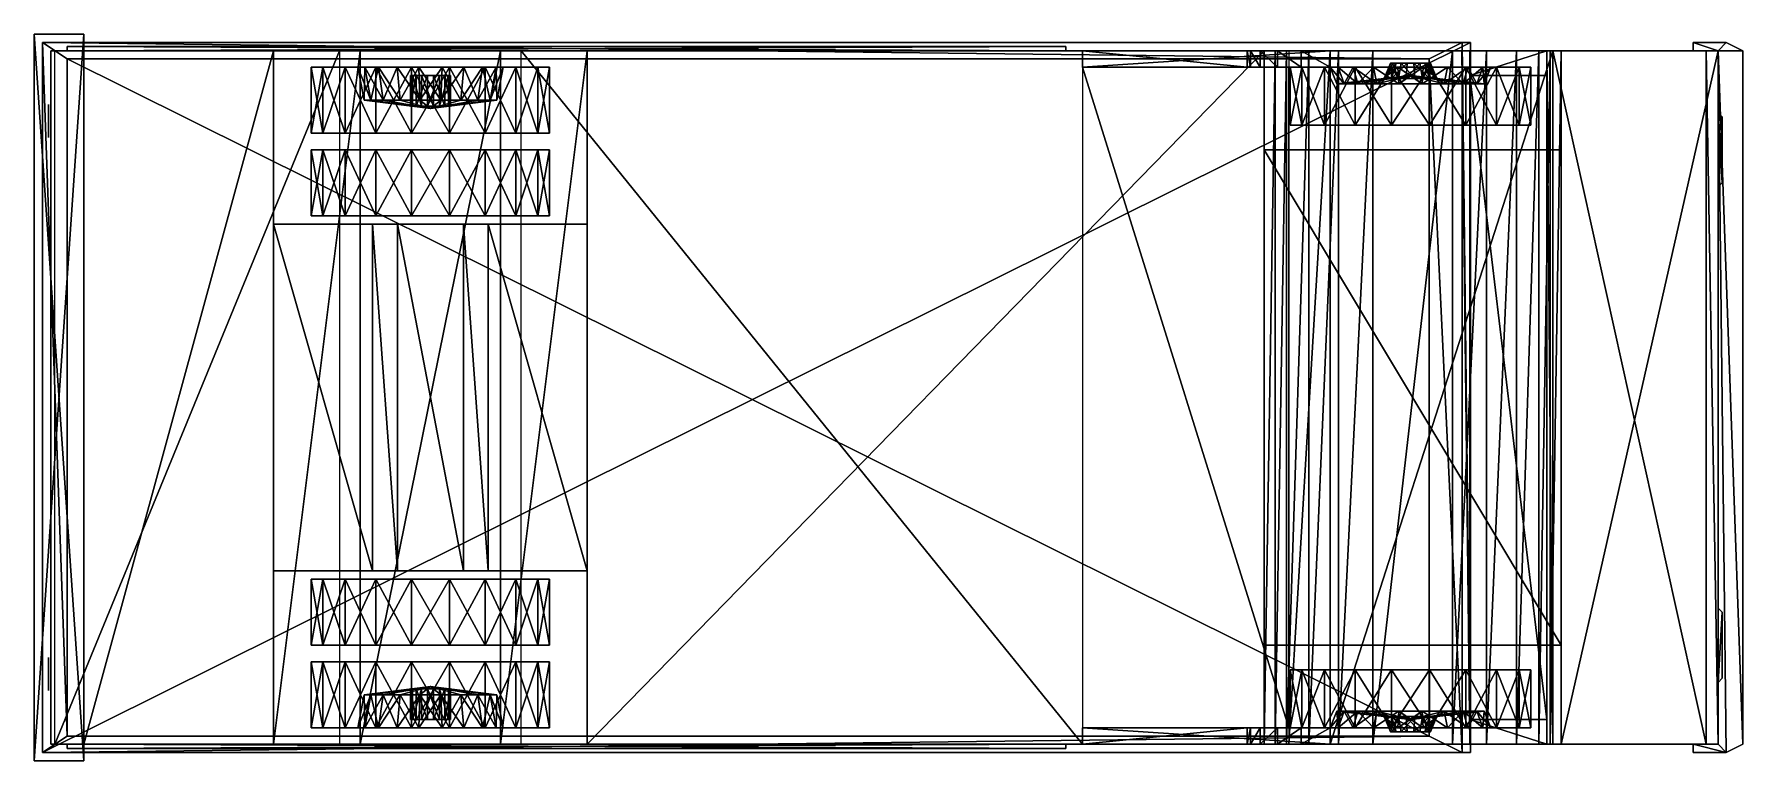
# Model space of a CAD drawing. Extents: x -590 to -383, y -44 to 44.
import ezdxf

# ---------------------------------------------------------------- set-up
doc = ezdxf.new("R2010")
doc.units = 0
for name, color, linetype in [('D1-BLACK', 8, 'CONTINUOUS'), ('D1-BODY', 7, 'CONTINUOUS'), ('D1-GLASS', 8, 'CONTINUOUS'), ('D1-HUB', 15, 'CONTINUOUS'), ('D1-LITES', 15, 'CONTINUOUS'), ('D1-RED', 9, 'CONTINUOUS'), ('D1-SILV', 15, 'CONTINUOUS'), ('D1-TIRE', 8, 'CONTINUOUS'), ('D1-YELLO', 10, 'CONTINUOUS')]:
    doc.layers.add(name, color=color, linetype=linetype)

msp = doc.modelspace()

# ---------------------------------------------------------------- meshes
at = {"layer": 'D1-BLACK'}
mesh = msp.add_polyface(dxfattribs=at)
corners = [(-386, 42, 13.999996), (-405, 42, 13.999996), (-405, -42, 14.000004), (-386, -42, 14.000004), (-406.328796, 42, 21.972776), (-406.328796, -42, 21.972784), (-407.731323, 42, 25.926697), (-407.731323, -42, 25.926693), (-410.408997, 42, 29.156246), (-410.408997, -42, 29.156254), (-414.034912, 42, 31.266657), (-414.034912, -42, 31.266665), (-418.165527, 42, 31.999996), (-418.165527, -42, 32.000004), (-427.834473, 42, 31.999996), (-427.834473, -42, 32.000004), (-431.965088, 42, 31.266657), (-431.965088, -42, 31.266665), (-435.591003, 42, 29.156246), (-435.591003, -42, 29.156254), (-438.268677, 42, 25.926697), (-438.268677, -42, 25.926693), (-439.671204, 42, 21.972776), (-439.671204, -42, 21.972784), (-441, 42, 13.999996), (-441, -42, 14.000004), (-523, 42, 13.999996), (-523, -42, 14.000004), (-523, 42, 17.799986), (-523, -42, 17.799994), (-533.5, 42, 32.499996), (-533.5, -42, 32.500004), (-550.5, 42, 32.499996), (-550.5, -42, 32.500004), (-561, 42, 17.799927), (-561, -42, 17.799923), (-561, 42, 13.999996), (-561, -42, 14.000004), (-584, 42, 13.999996), (-584, -42, 14.000004), (-386, 18, 42), (-386, 18, 25.926699), (-386, -18, 25.926702), (-386, -18, 42), (-406, 42, 57.999996), (-433, 42, 57.999996), (-433, -42, 58.000004), (-406, -42, 58.000004), (-433, 42, 33.999996), (-433, -42, 34.000004), (-438, 42, 28.999996), (-438, -42, 29.000004), (-553, 42, 28.999996), (-587.5, 42, 28.999996), (-587.5, -42, 29.000004), (-553, -42, 29.000004), (-561, -21, 14.000002), (-561, -21, 17.799992), (-550.5, -21, 32.5), (-533.5, -21, 32.5), (-523, -21, 17.799992), (-523, -21, 14.000002), (-535, -21, 14.000002), (-538, -21, 11.000002), (-546, -21, 11.000002), (-549, -21, 14.000002), (-561, 21, 13.999998), (-549, 21, 13.999998), (-546, 21, 10.999998), (-538, 21, 10.999998), (-535, 21, 13.999998), (-523, 21, 13.999998), (-441, 30, 13.999997), (-405, 30, 13.999997), (-405, -30, 14.000003), (-441, -30, 14.000003), (-439, -30, 27.500002), (-432.5, -30, 34.000004), (-405, -30, 34.000004), (-561, 21, 17.799988), (-550.5, 21, 32.5), (-533.5, 21, 32.5), (-523, 21, 17.799988), (-439, 30, 27.499998), (-432.5, 30, 33.999996), (-405, 30, 33.999996), (-531, 42, 29.002836), (-463, 42, 29.003067), (-463, -42, 29.003063), (-531, -42, 29.002844), (-463, 40, 29.006117), (-438, 40, 29.003147), (-438, -40, 29.003143), (-463, -40, 29.006113)]
mesh.append_faces([[corners[k] for k in face] for face in [(72, 85, 73)]], dxfattribs={"vtx0": -1})
mesh.append_faces([[corners[k] for k in face] for face in [(62, 60, 65), (67, 82, 70)]], dxfattribs={"vtx0": -1, "vtx1": -1, "vtx2": -1})
mesh.append_faces([[corners[k] for k in face] for face in [(60, 56, 65), (66, 80, 81), (66, 81, 82), (70, 68, 67), (72, 84, 85)]], dxfattribs={"vtx0": -1, "vtx2": -1})
mesh.append_faces([[corners[k] for k in face] for face in [(74, 78, 75)]], dxfattribs={"vtx1": -1})
mesh.append_faces([[corners[k] for k in face] for face in [(59, 58, 56), (60, 59, 56), (65, 64, 62), (78, 77, 75), (67, 66, 82)]], dxfattribs={"vtx1": -1, "vtx2": -1})
mesh.append_faces([[corners[k] for k in face] for face in [(2, 1, 0), (0, 3, 2), (5, 4, 1), (1, 2, 5), (7, 6, 4), (4, 5, 7), (9, 8, 6), (6, 7, 9), (11, 10, 8), (8, 9, 11), (13, 12, 10), (10, 11, 13), (15, 14, 12), (12, 13, 15), (17, 16, 14), (14, 15, 17), (19, 18, 16), (16, 17, 19), (21, 20, 18), (18, 19, 21), (23, 22, 20), (20, 21, 23), (25, 24, 22), (22, 23, 25), (27, 26, 24), (24, 25, 27), (29, 28, 26), (26, 27, 29), (31, 30, 28), (28, 29, 31), (33, 32, 30), (30, 31, 33), (35, 34, 32), (32, 33, 35), (37, 36, 34), (34, 35, 37), (39, 38, 36), (36, 37, 39), (42, 41, 40), (40, 43, 42), (44, 45, 46), (46, 47, 44), (45, 48, 49), (49, 46, 45), (48, 50, 51), (51, 49, 48), (54, 53, 52), (52, 55, 54), (58, 57, 56), (62, 61, 60), (64, 63, 62), (66, 67, 65), (65, 56, 66), (67, 68, 64), (64, 65, 67), (68, 69, 63), (63, 64, 68), (69, 70, 62), (62, 63, 69), (70, 71, 61), (61, 62, 70), (72, 73, 74), (74, 75, 72), (77, 76, 75), (66, 79, 80), (82, 71, 70), (70, 69, 68), (72, 83, 84), (86, 87, 88), (88, 89, 86), (92, 91, 90), (90, 93, 92)]], dxfattribs={"vtx2": -1})
at = {"layer": 'D1-BODY'}
mesh = msp.add_polyface(dxfattribs=at)
corners = [(-589, 43, 91.999939), (-589, -43, 91.999939), (-589, -43, 95), (-589, 43, 95), (-586, -41, 98.000137), (-586, 41.000122, 98.000137), (-421, -41, 98.000137), (-588, -42, 76), (-588, -42, 91.999939), (-588, 42, 91.999939), (-588, -42, 29.000004), (-588, -42, 58.000004), (-588, 42, 57.999996), (-588, -42, 22.000004), (-588, 42, 28.999996), (-588, -4, 58), (-588, -4, 76), (-588, 4, 76), (-588, -20, 76), (-588, -20, 58), (-588, -42, 91.999939), (-588, -42, 29.000004), (-463, -42, 29.000004), (-561, -42, 17.799992), (-553, -42, 29.000004), (-584, -42, 22.000004), (-588, -42, 22.000004), (-561, -42, 14.000004), (-584, -42, 14.000004), (-531, -42, 29.000004), (-523, -42, 17.799992), (-463, -42, 20.000004), (-421, -41, 98.000137), (-586, -41, 98.000137), (-589, -43, 95), (-417, -43, 95), (-589, -43, 91.999939), (-586, -42, 58.000004), (-586, -42.5, 58.000072), (-465, -42.5, 58.000072), (-586, -42.5, 56.000072), (-586, -42, 56.000004), (-465, -42, 56.000004), (-465, -42.5, 56.000072), (-586, -42, 41.000004), (-586, -42.5, 41.000072), (-465, -42.5, 41.000072), (-586, -42.5, 39.000072), (-586, -42, 39.000004), (-465, -42, 39.000004), (-465, -42.5, 39.000072), (-586, -42, 31.000004), (-586, -42.5, 31.000074), (-465, -42.5, 31.000074), (-586, -42.5, 29.000074), (-586, -42, 29.000004), (-465, -42, 29.000004), (-465, -42.5, 29.000074)]
mesh.append_faces([[corners[k] for k in face] for face in [(26, 25, 21)]])
mesh.append_faces([[corners[k] for k in face] for face in [(0, 1, 2), (3, 2, 4), (5, 4, 6), (7, 8, 9), (10, 11, 12), (13, 10, 14), (15, 16, 17), (18, 19, 11), (11, 7, 18), (20, 21, 22), (23, 24, 21), (21, 25, 23), (27, 23, 25), (25, 28, 27), (29, 30, 31), (32, 33, 34), (35, 34, 36), (37, 38, 39), (40, 41, 42), (38, 37, 41), (41, 40, 38), (38, 40, 43), (44, 45, 46), (47, 48, 49), (45, 44, 48), (48, 47, 45), (45, 47, 50), (51, 52, 53), (54, 55, 56), (52, 51, 55), (55, 54, 52), (52, 54, 57)]], dxfattribs={"vtx2": -1})
mesh = msp.add_polyface(dxfattribs=at)
corners = [(-589, -43, 91.999939), (-589, 43, 91.999939), (-416, 43, 92), (-589, -43, 95), (-589, 43, 95), (-586, -41, 98.000137), (-586, 41.000122, 98.000137), (-588, 42, 91.999939), (-588, 42, 76), (-588, -42, 76), (-588, 42, 57.999996), (-588, 42, 28.999996), (-588, -42, 29.000004), (-588, 42, 21.999996), (-588, -42, 22.000004), (-588, 4, 76), (-588, 4, 58), (-588, -4, 58), (-588, 20, 58), (-588, 20, 76), (-463, 42, 28.999996), (-588, 42, 28.999996), (-588, 42, 91.999939), (-553, 42, 28.999996), (-561, 42, 17.799984), (-584, 42, 21.999996), (-588, 42, 21.999996), (-561, 42, 13.999996), (-584, 42, 13.999996), (-463, 42, 19.999996), (-523, 42, 17.799984), (-531, 42, 28.999996), (-589, 43, 95), (-586, 41.000122, 98.000137), (-421, 41.000122, 98.000137), (-589, 43, 91.999939), (-417, 43, 95), (-465, 42.500122, 58.000057), (-586, 42.500122, 58.000057), (-586, 42, 57.999996), (-465, 42, 55.999996), (-586, 42, 55.999996), (-586, 42.500122, 56.000057), (-465, 42.500122, 56.000057), (-465, 42.500122, 41.000057), (-586, 42.500122, 41.000057), (-586, 42, 40.999996), (-465, 42, 38.999996), (-586, 42, 38.999996), (-586, 42.500122, 39.000057), (-465, 42.500122, 39.000057), (-465, 42.500122, 31.000055), (-586, 42.500122, 31.000055), (-586, 42, 30.999996), (-465, 42, 28.999996), (-586, 42, 28.999996), (-586, 42.500122, 29.000055), (-465, 42.500122, 29.000055)]
mesh.append_faces([[corners[k] for k in face] for face in [(21, 25, 26)]])
mesh.append_faces([[corners[k] for k in face] for face in [(0, 1, 2), (3, 4, 1), (5, 6, 4), (7, 8, 9), (10, 11, 12), (11, 13, 14), (15, 16, 17), (10, 18, 19), (19, 8, 10), (20, 21, 22), (21, 23, 24), (24, 25, 21), (25, 24, 27), (27, 28, 25), (29, 30, 31), (32, 33, 34), (35, 32, 36), (37, 38, 39), (40, 41, 42), (41, 39, 38), (38, 42, 41), (43, 42, 38), (44, 45, 46), (47, 48, 49), (48, 46, 45), (45, 49, 48), (50, 49, 45), (51, 52, 53), (54, 55, 56), (55, 53, 52), (52, 56, 55), (57, 56, 52)]], dxfattribs={"vtx2": -1})
mesh = msp.add_polyface(dxfattribs=at)
corners = [(-416, 43, 92), (-416, -43, 92), (-589, -43, 91.999939), (-463, -42, 29.000004), (-463, -42, 92), (-588, -42, 91.999939), (-463, -42, 20.000004), (-531, -42, 29.000004), (-443.041321, -42, 20.000004), (-523, -42, 17.799992), (-441, -42, 14.000004), (-523, -42, 14.000004), (-589, -43, 95), (-417, -43, 95), (-421, -41, 98.000137), (-589, -43, 91.999939), (-416, -43, 92), (-433, -42, 89), (-463, -42, 89), (-463, -40, 89), (-443.041321, -40, 20.000004), (-463, -40, 20.000004), (-463, -40, 58.000004), (-459, -40, 58.000004), (-459, -40, 85), (-433, -40, 89), (-442.635315, -40, 22.436283), (-465, -42.5, 58.000072), (-465, -42, 58.000004), (-586, -42, 58.000004), (-465, -42.5, 56.000072), (-465, -42, 56.000004), (-586, -42.5, 56.000072), (-586, -42.5, 58.000072), (-465, -42.5, 41.000072), (-465, -42, 41.000004), (-586, -42, 41.000004), (-465, -42.5, 39.000072), (-465, -42, 39.000004), (-586, -42.5, 39.000072), (-586, -42.5, 41.000072), (-465, -42.5, 31.000074), (-465, -42, 31.000004), (-586, -42, 31.000004), (-465, -42.5, 29.000074), (-465, -42, 29.000004), (-586, -42.5, 29.000074), (-586, -42.5, 31.000074)]
mesh.append_faces([[corners[k] for k in face] for face in [(11, 10, 9), (21, 20, 22)]], dxfattribs={"vtx1": -1})
mesh.append_faces([[corners[k] for k in face] for face in [(10, 8, 9), (19, 22, 24), (25, 19, 24), (20, 26, 22)]], dxfattribs={"vtx1": -1, "vtx2": -1})
mesh.append_faces([[corners[k] for k in face] for face in [(0, 1, 2), (3, 4, 5), (6, 3, 7), (8, 6, 9), (12, 13, 14), (15, 16, 13), (17, 18, 19), (20, 21, 6), (6, 8, 20), (21, 19, 18), (18, 6, 21), (22, 23, 24), (27, 28, 29), (30, 31, 28), (28, 27, 30), (31, 30, 32), (30, 27, 33), (34, 35, 36), (37, 38, 35), (35, 34, 37), (38, 37, 39), (37, 34, 40), (41, 42, 43), (44, 45, 42), (42, 41, 44), (45, 44, 46), (44, 41, 47)]], dxfattribs={"vtx2": -1})
mesh = msp.add_polyface(dxfattribs=at)
corners = [(-421, -41, 98.000137), (-421, 41.000122, 98.000137), (-586, 41.000122, 98.000137), (-588, 42, 91.999939), (-463, 42, 92), (-463, 42, 28.999996), (-531, 42, 28.999996), (-463, 42, 19.999996), (-523, 42, 17.799984), (-443.041321, 42, 19.999996), (-441, 41.999878, 13.999996), (-523, 42, 13.999996), (-421, 41.000122, 98.000137), (-417, 43, 95), (-589, 43, 95), (-416, 43, 92), (-589, 43, 91.999939), (-463, 39.999878, 89), (-463, 42, 89), (-433, 42, 89), (-463, 40, 19.999996), (-443.041321, 40, 19.999996), (-459, 39.999878, 85), (-459, 39.999878, 57.999996), (-463, 40, 57.999996), (-433, 39.999878, 89), (-442.635315, 40, 22.436275), (-586, 42, 57.999996), (-465, 42, 57.999996), (-465, 42.500122, 58.000057), (-465, 42, 55.999996), (-465, 42.500122, 56.000057), (-586, 42.500122, 56.000057), (-586, 42.500122, 58.000057), (-586, 42, 40.999996), (-465, 42, 40.999996), (-465, 42.500122, 41.000057), (-465, 42, 38.999996), (-465, 42.500122, 39.000057), (-586, 42.500122, 39.000057), (-586, 42.500122, 41.000057), (-586, 42, 30.999996), (-465, 42, 30.999996), (-465, 42.500122, 31.000055), (-465, 42, 28.999996), (-465, 42.500122, 29.000055), (-586, 42.500122, 29.000055), (-586, 42.500122, 31.000055)]
mesh.append_faces([[corners[k] for k in face] for face in [(8, 10, 11), (24, 21, 20)]], dxfattribs={"vtx0": -1})
mesh.append_faces([[corners[k] for k in face] for face in [(8, 9, 10), (22, 24, 17), (22, 17, 25), (24, 26, 21)]], dxfattribs={"vtx0": -1, "vtx2": -1})
mesh.append_faces([[corners[k] for k in face] for face in [(0, 1, 2), (3, 4, 5), (6, 5, 7), (8, 7, 9), (12, 13, 14), (13, 15, 16), (17, 18, 19), (7, 20, 21), (21, 9, 7), (18, 17, 20), (20, 7, 18), (22, 23, 24), (27, 28, 29), (28, 30, 31), (31, 29, 28), (32, 31, 30), (33, 29, 31), (34, 35, 36), (35, 37, 38), (38, 36, 35), (39, 38, 37), (40, 36, 38), (41, 42, 43), (42, 44, 45), (45, 43, 42), (46, 45, 44), (47, 43, 45)]], dxfattribs={"vtx2": -1})
mesh = msp.add_polyface(dxfattribs=at)
corners = [(-443.041321, 42, 19.999996), (-442.635315, 41.999878, 22.436275), (-441.480225, 42, 26.228386), (-439.391418, 42, 29.562376), (-436.507385, 42, 32.238457), (-433, 42, 33.999996), (-431.965088, 41.999878, 31.266657), (-435.591003, 41.999878, 29.156246), (-438.268677, 41.999878, 25.926685), (-439.671204, 41.999878, 21.972775), (-441, 41.999878, 13.999996), (-417.049988, 42, 92), (-416.075012, 42, 89), (-463, 42, 89), (-463, 42, 92), (-427, 42, 57.999996), (-433, 42, 57.999996), (-433, 42, 89), (-433, 39.999878, 89), (-463, 39.999878, 89), (-433, 40, 33.999996), (-436.507385, 40, 32.238457), (-439.391418, 40, 29.562376), (-441.480225, 40, 26.228386), (-442.625305, 42, 22.495968), (-442.625305, 40, 22.495968), (-443.041321, 40, 19.999996), (-433, 40, 57.999996), (-437, 39.999878, 57.999996), (-437, 39.999878, 85), (-459, 39.999878, 85), (-463, 40, 57.999996), (-442.635315, 40, 22.436275)]
mesh.append_faces([[corners[k] for k in face] for face in [(0, 5, 8)]], dxfattribs={"vtx0": -1, "vtx1": -1, "vtx2": -1})
mesh.append_faces([[corners[k] for k in face] for face in [(0, 2, 3), (0, 3, 4), (0, 4, 5), (5, 6, 7), (5, 7, 8), (0, 8, 9), (18, 28, 29), (18, 29, 30), (31, 20, 21), (31, 21, 22), (31, 22, 23), (31, 23, 32)]], dxfattribs={"vtx0": -1, "vtx2": -1})
mesh.append_faces([[corners[k] for k in face] for face in [(0, 1, 2), (9, 10, 0), (11, 12, 13), (13, 14, 11), (15, 16, 17), (17, 18, 19), (5, 20, 18), (18, 17, 5), (4, 21, 20), (20, 5, 4), (3, 22, 21), (21, 4, 3), (2, 23, 22), (22, 3, 2), (24, 25, 23), (23, 2, 24), (0, 26, 25), (25, 24, 0), (18, 27, 28), (31, 27, 20)]], dxfattribs={"vtx2": -1})
mesh = msp.add_polyface(dxfattribs=at)
corners = [(-421, 41.000122, 98.000137), (-421, -41, 98.000137), (-417, -43, 95), (-417, 43, 95), (-416, -43, 92), (-406.75708, -42, 60.329712), (-406.75708, -39, 60.329712), (-416.075012, -39, 89), (-416.075012, -42, 89), (-417.049988, 42, 92), (-417.049988, -42, 92), (-406.75708, 42, 60.329704), (-406, -42, 58.000004), (-386, -42, 25.926693), (-386, -42, 22.000004), (-386, 42, 21.999996), (-406, 42, 57.999996), (-387.429016, -42, 46.857124), (-387.429016, 42, 46.857117), (-386, -42, 44.000004), (-386, 42, 43.999996), (-386, -42, 42.000004), (-386, -18, 25.926702), (-386, -18, 42), (-406, -42, 58.000004), (-433, -42, 58.000004), (-433, -42, 34.000004), (-418.165283, -42, 32.000004), (-427.834473, -42, 32.000004), (-431.965088, -42, 31.266665), (-386, -42, 31.266665), (-386, -42, 32.000004), (-414.034912, -42, 31.266665), (-386, -42, 29.156254), (-410.409119, -42, 29.156254), (-386, -42, 25.926693), (-407.731323, -42, 25.926693), (-386, -42, 22.000004), (-406.328796, -42, 21.972782), (-386, -42, 14.000004), (-405, -42, 14.000004), (-406.75708, -42, 60.329712), (-416.075012, -42, 89), (-419.161682, -42, 89), (-409.08667, -42, 58.000244), (-427, -42, 58.000004), (-427, -42, 89), (-433, -42, 89), (-387.429016, -42, 46.857124), (-386, -42, 44.000004)]
mesh.append_faces([[corners[k] for k in face] for face in [(24, 41, 44), (48, 24, 27), (27, 49, 48), (27, 31, 49)]])
mesh.append_faces([[corners[k] for k in face] for face in [(27, 24, 26), (28, 27, 26), (29, 28, 26)]], dxfattribs={"vtx1": -1, "vtx2": -1})
mesh.append_faces([[corners[k] for k in face] for face in [(0, 1, 2), (3, 2, 4), (5, 6, 7), (7, 8, 5), (9, 10, 8), (11, 5, 12), (13, 14, 15), (16, 12, 17), (18, 17, 19), (20, 19, 21), (13, 22, 23), (23, 21, 13), (24, 25, 26), (30, 31, 27), (27, 32, 30), (33, 30, 32), (32, 34, 33), (35, 33, 34), (34, 36, 35), (37, 35, 36), (36, 38, 37), (39, 37, 38), (38, 40, 39), (41, 42, 43), (43, 44, 41), (45, 46, 47)]], dxfattribs={"vtx2": -1})
mesh = msp.add_polyface(dxfattribs=at)
corners = [(-417, -43, 95), (-417, 43, 95), (-421, 41.000122, 98.000137), (-416, -43, 92), (-416, 43, 92), (-416.075012, -42, 89), (-416.075012, 42, 89), (-417.049988, 42, 92), (-406, -42, 58.000004), (-406, 42, 57.999996), (-406.75708, 42, 60.329704), (-386, 42, 21.999996), (-386, 42, 25.926685), (-386, -42, 25.926693), (-387.429016, -42, 46.857124), (-387.429016, 42, 46.857117), (-386, -42, 44.000004), (-386, 42, 43.999996), (-386, -42, 42.000004), (-386, 42, 41.999996), (-416.075012, 39, 89), (-406.75708, 39, 60.329704), (-386, 18, 42), (-386, 18, 25.926699), (-433, 42, 33.999996), (-433, 42, 57.999996), (-406, 42, 57.999996), (-418.165283, 42, 31.999996), (-427.834473, 41.999878, 31.999996), (-431.965088, 41.999878, 31.266657), (-386, 42, 31.999996), (-386, 42, 31.266657), (-414.034912, 42, 31.266657), (-386, 42, 29.156246), (-410.409119, 42, 29.156246), (-386, 42, 25.926685), (-407.731323, 42, 25.926685), (-386, 42, 21.999996), (-406.328796, 42, 21.972775), (-386, 42, 13.999996), (-405, 42, 13.999996), (-419.161682, 42, 89), (-416.075012, 42, 89), (-406.75708, 42, 60.329704), (-409.08667, 42, 58.000237), (-433, 42, 89), (-427, 42, 89), (-427, 42, 57.999996), (-387.429016, 42, 46.857117), (-386, 42, 43.999996)]
mesh.append_faces([[corners[k] for k in face] for face in [(44, 43, 26), (27, 26, 48), (48, 49, 27), (49, 30, 27)]])
mesh.append_faces([[corners[k] for k in face] for face in [(24, 26, 27), (24, 27, 28), (24, 28, 29)]], dxfattribs={"vtx0": -1, "vtx2": -1})
mesh.append_faces([[corners[k] for k in face] for face in [(0, 1, 2), (3, 4, 1), (5, 6, 7), (8, 9, 10), (11, 12, 13), (14, 15, 9), (16, 17, 15), (18, 19, 17), (20, 21, 10), (10, 6, 20), (22, 23, 12), (12, 19, 22), (24, 25, 26), (27, 30, 31), (31, 32, 27), (32, 31, 33), (33, 34, 32), (34, 33, 35), (35, 36, 34), (36, 35, 37), (37, 38, 36), (38, 37, 39), (39, 40, 38), (41, 42, 43), (43, 44, 41), (45, 46, 47)]], dxfattribs={"vtx2": -1})
mesh = msp.add_polyface(dxfattribs=at)
corners = [(-441.480225, -42, 26.228394), (-442.635315, -42, 22.436283), (-443.041321, -42, 20.000004), (-439.391418, -42, 29.562384), (-436.507385, -42, 32.238464), (-433, -42, 34.000004), (-435.591003, -42, 29.156254), (-431.965088, -42, 31.266665), (-438.268677, -42, 25.926693), (-441, -42, 14.000004), (-439.671204, -42, 21.972782), (-463, -42, 89), (-416.075012, -42, 89), (-417.049988, -42, 92), (-463, -42, 92), (-433, -42, 89), (-433, -42, 58.000004), (-427, -42, 58.000004), (-463, -40, 89), (-433, -40, 89), (-433, -40, 34.000004), (-436.507385, -40, 32.238464), (-439.391418, -40, 29.562384), (-441.480225, -40, 26.228394), (-442.625305, -40, 22.495975), (-442.625305, -42, 22.495975), (-443.041321, -40, 20.000004), (-437, -40, 58.000004), (-433, -40, 58.000004), (-437, -40, 85), (-459, -40, 85), (-463, -40, 58.000004), (-442.635315, -40, 22.436283)]
mesh.append_faces([[corners[k] for k in face] for face in [(8, 5, 2)]], dxfattribs={"vtx0": -1, "vtx1": -1, "vtx2": -1})
mesh.append_faces([[corners[k] for k in face] for face in [(3, 0, 2), (4, 3, 2), (5, 4, 2), (6, 7, 5), (8, 6, 5), (10, 8, 2), (29, 27, 19), (30, 29, 19), (21, 20, 31), (22, 21, 31), (23, 22, 31), (32, 23, 31)]], dxfattribs={"vtx1": -1, "vtx2": -1})
mesh.append_faces([[corners[k] for k in face] for face in [(0, 1, 2), (2, 9, 10), (11, 12, 13), (13, 14, 11), (15, 16, 17), (18, 19, 15), (19, 20, 5), (5, 15, 19), (20, 21, 4), (4, 5, 20), (21, 22, 3), (3, 4, 21), (22, 23, 0), (0, 3, 22), (23, 24, 25), (25, 0, 23), (24, 26, 2), (2, 25, 24), (27, 28, 19), (20, 28, 31)]], dxfattribs={"vtx2": -1})
at = {"layer": 'D1-GLASS'}
mesh = msp.add_polyface(dxfattribs=at)
corners = [(-588, -4, 76), (-588, -4, 58.000042), (-588, -20, 58.000042), (-588, -20, 76), (-416.075012, 39, 89), (-406.75708, 39, 60.329746), (-406.75708, -39, 60.329754), (-416.075012, -39, 89), (-459, -40, 85), (-437, -40, 85), (-437, -40, 58.000046), (-459, -40, 58.000046), (-427, -42, 89), (-419.161682, -42, 89), (-409.08667, -42, 58.000286), (-427, -42, 58.000046), (-588, 4, 76), (-588, 4, 58.000042), (-588, 20, 58.000042), (-588, 20, 76), (-459, 40, 85), (-437, 40, 85), (-437, 40, 58.000038), (-459, 40, 58.000038), (-427, 42, 89), (-419.161682, 42, 89), (-409.08667, 42, 58.000278), (-427, 42, 58.000038)]
mesh.append_faces([[corners[k] for k in face] for face in [(2, 1, 0), (0, 3, 2), (6, 5, 4), (4, 7, 6), (10, 9, 8), (8, 11, 10), (14, 13, 12), (12, 15, 14), (18, 17, 16), (16, 19, 18), (22, 21, 20), (20, 23, 22), (26, 25, 24), (24, 27, 26)]], dxfattribs={"vtx2": -1})
at = {"layer": 'D1-HUB'}
mesh = msp.add_polyface(dxfattribs=at)
corners = [(-543.257874, 36, 22.462206), (-545.674011, 36, 21.677197), (-546.042725, 40, 22.400646), (-543.384888, 40, 23.264175), (-547.729126, 36, 20.183996), (-548.303406, 40, 20.758106), (-549.22229, 36, 18.128777), (-549.945679, 40, 18.497396), (-550.007507, 36, 15.712708), (-550.809326, 40, 15.839756), (-550.007385, 36, 13.172327), (-550.809326, 40, 13.045306), (-549.222412, 36, 10.756257), (-549.945679, 40, 10.387656), (-547.729187, 36, 8.701049), (-548.303223, 40, 8.126925), (-545.673828, 36, 7.207855), (-546.042725, 40, 6.484348), (-543.257874, 36, 6.422799), (-543.38501, 40, 5.620836), (-540.590515, 40, 5.620862), (-540.717529, 36, 22.462215), (-541.987671, 35, 14.442517), (-542.368713, 39, 16.848415), (-543.710083, 39, 16.164967), (-543.710083, 35.299927, 16.164967), (-542.368713, 35.299927, 16.848415), (-544.393616, 39, 14.823586), (-544.393616, 35.299927, 14.823597), (-544.15802, 39, 13.336637), (-544.157898, 35.299927, 13.336647), (-543.093628, 39, 12.272106), (-543.093628, 35.299927, 12.272107), (-541.606628, 39, 12.036616), (-541.606628, 35.299927, 12.036617), (-541.987671, 39, 14.442516)]
mesh.append_faces([[corners[k] for k in face] for face in [(4, 1, 22), (6, 4, 22), (8, 6, 22), (10, 8, 22), (12, 10, 22), (14, 12, 22), (16, 14, 22), (18, 16, 22), (0, 21, 22), (27, 24, 35), (29, 27, 35), (31, 29, 35), (33, 31, 35)]], dxfattribs={"vtx0": -1, "vtx1": -1, "vtx2": -1})
mesh.append_faces([[corners[k] for k in face] for face in [(1, 0, 22), (24, 23, 35)]], dxfattribs={"vtx0": -1, "vtx2": -1})
mesh.append_faces([[corners[k] for k in face] for face in [(5, 2, 1), (7, 5, 4), (9, 7, 6), (11, 9, 8), (13, 11, 10), (15, 13, 12), (17, 15, 14), (19, 17, 16), (20, 19, 18), (28, 25, 24), (30, 28, 27), (32, 30, 29), (34, 32, 31)]], dxfattribs={"vtx1": -1, "vtx2": -1})
mesh.append_faces([[corners[k] for k in face] for face in [(0, 1, 2), (2, 3, 0), (1, 4, 5), (4, 6, 7), (6, 8, 9), (8, 10, 11), (10, 12, 13), (12, 14, 15), (14, 16, 17), (16, 18, 19), (21, 0, 3), (23, 24, 25), (25, 26, 23), (24, 27, 28), (27, 29, 30), (29, 31, 32), (31, 33, 34)]], dxfattribs={"vtx2": -1})
mesh = msp.add_polyface(dxfattribs=at)
corners = [(-543.257874, 36, 6.422799), (-540.717407, 36, 6.422822), (-540.590515, 40, 5.620862), (-538.301514, 36, 7.207822), (-537.932678, 40, 6.484388), (-536.246399, 36, 8.701021), (-535.672119, 40, 8.126916), (-534.753113, 36, 10.756257), (-534.029724, 40, 10.387636), (-533.968018, 36, 13.172307), (-533.166077, 40, 13.045277), (-533.968018, 36, 15.712708), (-533.166016, 40, 15.839726), (-534.753113, 36, 18.128767), (-534.029724, 40, 18.497375), (-536.246216, 36, 20.183987), (-535.67218, 40, 20.758106), (-538.301575, 36, 21.677156), (-537.932678, 40, 22.400677), (-540.717529, 36, 22.462215), (-540.590393, 40, 23.264196), (-543.384888, 40, 23.264175), (-541.987671, 35, 14.442517), (-541.606628, 39, 12.036616), (-540.26532, 39, 12.720057), (-540.26532, 35.299927, 12.720057), (-541.606628, 35.299927, 12.036617), (-539.581909, 39, 14.061437), (-539.581909, 35.299927, 14.061438), (-539.817322, 39, 15.548387), (-539.817322, 35.299927, 15.548388), (-540.881897, 39, 16.612917), (-540.881897, 35.299927, 16.612917), (-542.368713, 39, 16.848415), (-542.368713, 35.299927, 16.848415), (-541.987671, 39, 14.442516)]
mesh.append_faces([[corners[k] for k in face] for face in [(1, 0, 22), (3, 1, 22), (5, 3, 22), (7, 5, 22), (9, 7, 22), (11, 9, 22), (13, 11, 22), (15, 13, 22), (17, 15, 22), (19, 17, 22), (24, 23, 35), (27, 24, 35), (29, 27, 35), (31, 29, 35), (33, 31, 35)]], dxfattribs={"vtx0": -1, "vtx1": -1, "vtx2": -1})
mesh.append_faces([[corners[k] for k in face] for face in [(4, 2, 1), (6, 4, 3), (8, 6, 5), (10, 8, 7), (12, 10, 9), (14, 12, 11), (16, 14, 13), (18, 16, 15), (20, 18, 17), (21, 20, 19), (25, 26, 23), (28, 25, 24), (30, 28, 27), (32, 30, 29), (34, 32, 31)]], dxfattribs={"vtx1": -1, "vtx2": -1})
mesh.append_faces([[corners[k] for k in face] for face in [(0, 1, 2), (1, 3, 4), (3, 5, 6), (5, 7, 8), (7, 9, 10), (9, 11, 12), (11, 13, 14), (13, 15, 16), (15, 17, 18), (17, 19, 20), (23, 24, 25), (24, 27, 28), (27, 29, 30), (29, 31, 32), (31, 33, 34)]], dxfattribs={"vtx2": -1})
mesh = msp.add_polyface(dxfattribs=at)
corners = [(-424.672974, 38, 23.500856), (-427.357483, 38, 22.628607), (-427.729919, 40, 23.359377), (-424.80127, 40, 24.310926), (-429.641174, 38, 20.969477), (-430.221313, 40, 21.549416), (-431.299988, 38, 18.685936), (-432.030884, 40, 19.058296), (-432.172424, 38, 16.001436), (-432.982483, 40, 16.129745), (-432.172424, 38, 13.178777), (-432.982483, 40, 13.050456), (-431.299988, 38, 10.494267), (-432.030884, 40, 10.121916), (-429.64093, 38, 8.210712), (-430.220825, 40, 7.630748), (-427.357727, 38, 6.551538), (-427.72998, 40, 5.82075), (-424.672974, 38, 5.679304), (-424.80127, 40, 4.869243), (-421.721985, 40, 4.869262), (-421.85022, 38, 23.500875), (-423.261719, 39, 14.590096), (-421.85022, 38, 5.67933), (-423.646484, 40.5, 17.020296), (-425.001587, 40.5, 16.329937), (-425.554077, 38.640625, 16.882717), (-423.768799, 38.640625, 17.792397), (-425.691772, 40.5, 14.975026), (-426.463989, 38.640625, 15.097296), (-425.453796, 40.5, 13.473066), (-426.150513, 38.640625, 13.118146), (-424.378723, 40.5, 12.397757), (-424.733276, 38.640625, 11.701266), (-422.876709, 40.5, 12.159886), (-422.754517, 38.640625, 11.387786), (-423.261719, 40.5, 14.590096)]
mesh.append_faces([[corners[k] for k in face] for face in [(4, 1, 22), (6, 4, 22), (8, 6, 22), (10, 8, 22), (12, 10, 22), (14, 12, 22), (16, 14, 22), (18, 16, 22), (23, 18, 22), (28, 25, 36), (30, 28, 36), (32, 30, 36), (34, 32, 36)]], dxfattribs={"vtx0": -1, "vtx1": -1, "vtx2": -1})
mesh.append_faces([[corners[k] for k in face] for face in [(1, 0, 22), (25, 24, 36)]], dxfattribs={"vtx0": -1, "vtx2": -1})
mesh.append_faces([[corners[k] for k in face] for face in [(5, 2, 1), (7, 5, 4), (9, 7, 6), (11, 9, 8), (13, 11, 10), (15, 13, 12), (17, 15, 14), (19, 17, 16), (20, 19, 18), (29, 26, 25), (31, 29, 28), (33, 31, 30), (35, 33, 32)]], dxfattribs={"vtx1": -1, "vtx2": -1})
mesh.append_faces([[corners[k] for k in face] for face in [(0, 1, 2), (2, 3, 0), (1, 4, 5), (4, 6, 7), (6, 8, 9), (8, 10, 11), (10, 12, 13), (12, 14, 15), (14, 16, 17), (16, 18, 19), (21, 0, 3), (24, 25, 26), (26, 27, 24), (25, 28, 29), (28, 30, 31), (30, 32, 33), (32, 34, 35)]], dxfattribs={"vtx2": -1})
mesh = msp.add_polyface(dxfattribs=at)
corners = [(-424.672974, 38, 5.679304), (-421.85022, 38, 5.67933), (-421.721985, 40, 4.869262), (-419.16571, 38, 6.551576), (-418.793396, 40, 5.820806), (-416.88208, 38, 8.210698), (-416.302124, 40, 7.630758), (-415.223328, 38, 10.494247), (-414.492615, 40, 10.121876), (-414.351074, 38, 13.178718), (-413.540894, 40, 13.050426), (-414.351013, 38, 16.001415), (-413.540771, 40, 16.129726), (-415.223389, 38, 18.685896), (-414.492615, 40, 19.058256), (-416.882385, 38, 20.969477), (-416.30249, 40, 21.549427), (-419.16571, 38, 22.628635), (-418.793274, 40, 23.359426), (-421.85022, 38, 23.500875), (-421.721924, 40, 24.310946), (-424.80127, 40, 24.310926), (-423.261719, 39, 14.590096), (-424.672974, 38, 23.500856), (-422.876709, 40.5, 12.159886), (-421.521912, 40.5, 12.850236), (-420.969177, 38.640625, 12.297456), (-422.754517, 38.640625, 11.387786), (-420.831604, 40.5, 14.205156), (-420.059204, 38.640625, 14.082896), (-421.069397, 40.5, 15.707127), (-420.372925, 38.640625, 16.062037), (-422.144714, 40.5, 16.782415), (-421.789917, 38.640625, 17.478907), (-423.646484, 40.5, 17.020296), (-423.768799, 38.640625, 17.792397), (-423.261719, 40.5, 14.590096)]
mesh.append_faces([[corners[k] for k in face] for face in [(3, 1, 22), (5, 3, 22), (7, 5, 22), (9, 7, 22), (11, 9, 22), (13, 11, 22), (15, 13, 22), (17, 15, 22), (19, 17, 22), (23, 19, 22), (25, 24, 36), (28, 25, 36), (30, 28, 36), (32, 30, 36), (34, 32, 36)]], dxfattribs={"vtx0": -1, "vtx1": -1, "vtx2": -1})
mesh.append_faces([[corners[k] for k in face] for face in [(4, 2, 1), (6, 4, 3), (8, 6, 5), (10, 8, 7), (12, 10, 9), (14, 12, 11), (16, 14, 13), (18, 16, 15), (20, 18, 17), (21, 20, 19), (26, 27, 24), (29, 26, 25), (31, 29, 28), (33, 31, 30), (35, 33, 32)]], dxfattribs={"vtx1": -1, "vtx2": -1})
mesh.append_faces([[corners[k] for k in face] for face in [(0, 1, 2), (1, 3, 4), (3, 5, 6), (5, 7, 8), (7, 9, 10), (9, 11, 12), (11, 13, 14), (13, 15, 16), (15, 17, 18), (17, 19, 20), (24, 25, 26), (25, 28, 29), (28, 30, 31), (30, 32, 33), (32, 34, 35)]], dxfattribs={"vtx2": -1})
mesh = msp.add_polyface(dxfattribs=at)
corners = [(-546.042725, -40, 22.400644), (-545.674011, -36, 21.677204), (-543.257874, -36, 22.462204), (-543.384888, -40, 23.264183), (-548.303406, -40, 20.758114), (-547.729126, -36, 20.184004), (-549.945679, -40, 18.497404), (-549.22229, -36, 18.128784), (-550.809326, -40, 15.839764), (-550.007507, -36, 15.712713), (-550.809326, -40, 13.045314), (-550.007385, -36, 13.172333), (-549.945679, -40, 10.387653), (-549.222412, -36, 10.756263), (-548.303223, -40, 8.12693), (-547.729187, -36, 8.701052), (-546.042725, -40, 6.48434), (-545.673828, -36, 7.207865), (-543.38501, -40, 5.620828), (-543.257874, -36, 6.422814), (-540.590515, -40, 5.620856), (-540.717529, -36, 22.462223), (-541.987671, -35, 14.442523), (-543.710083, -35.300049, 16.164974), (-543.710083, -39, 16.164974), (-542.368713, -39, 16.848423), (-542.368713, -35.300049, 16.848423), (-544.393616, -35.300049, 14.823603), (-544.393616, -39, 14.823594), (-544.157898, -35.300049, 13.336653), (-544.15802, -39, 13.336644), (-543.093628, -35.300049, 12.272102), (-543.093628, -39, 12.272114), (-541.606628, -35.300049, 12.036602), (-541.606628, -39, 12.036613), (-541.987671, -39, 14.442524)]
mesh.append_faces([[corners[k] for k in face] for face in [(22, 1, 5), (22, 5, 7), (22, 7, 9), (22, 9, 11), (22, 11, 13), (22, 13, 15), (22, 15, 17), (22, 17, 19), (22, 21, 2), (35, 24, 28), (35, 28, 30), (35, 30, 32), (35, 32, 34)]], dxfattribs={"vtx0": -1, "vtx1": -1, "vtx2": -1})
mesh.append_faces([[corners[k] for k in face] for face in [(1, 0, 4), (5, 4, 6), (7, 6, 8), (9, 8, 10), (11, 10, 12), (13, 12, 14), (15, 14, 16), (17, 16, 18), (19, 18, 20), (24, 23, 27), (28, 27, 29), (30, 29, 31), (32, 31, 33)]], dxfattribs={"vtx0": -1, "vtx2": -1})
mesh.append_faces([[corners[k] for k in face] for face in [(22, 2, 1), (35, 25, 24)]], dxfattribs={"vtx1": -1, "vtx2": -1})
mesh.append_faces([[corners[k] for k in face] for face in [(0, 1, 2), (2, 3, 0), (4, 5, 1), (6, 7, 5), (8, 9, 7), (10, 11, 9), (12, 13, 11), (14, 15, 13), (16, 17, 15), (18, 19, 17), (3, 2, 21), (23, 24, 25), (25, 26, 23), (27, 28, 24), (29, 30, 28), (31, 32, 30), (33, 34, 32)]], dxfattribs={"vtx2": -1})
mesh = msp.add_polyface(dxfattribs=at)
corners = [(-540.590515, -40, 5.620856), (-540.717407, -36, 6.422837), (-543.257874, -36, 6.422814), (-537.932678, -40, 6.48438), (-538.301514, -36, 7.207832), (-535.672119, -40, 8.126921), (-536.246399, -36, 8.701023), (-534.029724, -40, 10.387644), (-534.753113, -36, 10.756263), (-533.166077, -40, 13.045284), (-533.968018, -36, 13.172313), (-533.166016, -40, 15.839734), (-533.968018, -36, 15.712713), (-534.029724, -40, 18.497383), (-534.753113, -36, 18.128775), (-535.67218, -40, 20.758114), (-536.246216, -36, 20.183994), (-537.932678, -40, 22.400673), (-538.301575, -36, 21.677164), (-540.590393, -40, 23.264204), (-540.717529, -36, 22.462223), (-543.384888, -40, 23.264183), (-541.987671, -35, 14.442523), (-540.26532, -35.300049, 12.720063), (-540.26532, -39, 12.720064), (-541.606628, -39, 12.036613), (-541.606628, -35.300049, 12.036602), (-539.581909, -35.300049, 14.061443), (-539.581909, -39, 14.061434), (-539.817322, -35.300049, 15.548383), (-539.817322, -39, 15.548384), (-540.881897, -35.300049, 16.612925), (-540.881897, -39, 16.612925), (-542.368713, -35.300049, 16.848423), (-542.368713, -39, 16.848423), (-541.987671, -39, 14.442524)]
mesh.append_faces([[corners[k] for k in face] for face in [(22, 2, 1), (22, 1, 4), (22, 4, 6), (22, 6, 8), (22, 8, 10), (22, 10, 12), (22, 12, 14), (22, 14, 16), (22, 16, 18), (22, 18, 20), (35, 25, 24), (35, 24, 28), (35, 28, 30), (35, 30, 32), (35, 32, 34)]], dxfattribs={"vtx0": -1, "vtx1": -1, "vtx2": -1})
mesh.append_faces([[corners[k] for k in face] for face in [(1, 0, 3), (4, 3, 5), (6, 5, 7), (8, 7, 9), (10, 9, 11), (12, 11, 13), (14, 13, 15), (16, 15, 17), (18, 17, 19), (20, 19, 21), (25, 26, 23), (24, 23, 27), (28, 27, 29), (30, 29, 31), (32, 31, 33)]], dxfattribs={"vtx0": -1, "vtx2": -1})
mesh.append_faces([[corners[k] for k in face] for face in [(0, 1, 2), (3, 4, 1), (5, 6, 4), (7, 8, 6), (9, 10, 8), (11, 12, 10), (13, 14, 12), (15, 16, 14), (17, 18, 16), (19, 20, 18), (23, 24, 25), (27, 28, 24), (29, 30, 28), (31, 32, 30), (33, 34, 32)]], dxfattribs={"vtx2": -1})
mesh = msp.add_polyface(dxfattribs=at)
corners = [(-427.729919, -40, 23.359385), (-427.357483, -38, 22.628614), (-424.672974, -38, 23.500864), (-424.80127, -40, 24.310925), (-430.221313, -40, 21.549423), (-429.641174, -38, 20.969484), (-432.030884, -40, 19.058304), (-431.299988, -38, 18.685944), (-432.982483, -40, 16.129753), (-432.172424, -38, 16.001444), (-432.982483, -40, 13.050464), (-432.172424, -38, 13.178782), (-432.030884, -40, 10.121923), (-431.299988, -38, 10.494263), (-430.220825, -40, 7.630748), (-429.64093, -38, 8.210706), (-427.72998, -40, 5.820745), (-427.357727, -38, 6.551543), (-424.80127, -40, 4.869237), (-424.672974, -38, 5.679309), (-421.721985, -40, 4.869256), (-421.85022, -38, 23.500883), (-423.261719, -39, 14.590104), (-421.85022, -38, 5.679337), (-425.554077, -38.640991, 16.882725), (-425.001587, -40.5, 16.329945), (-423.646484, -40.5, 17.020304), (-423.768799, -38.640991, 17.792404), (-426.463989, -38.640991, 15.097303), (-425.691772, -40.5, 14.975034), (-426.150513, -38.640991, 13.118154), (-425.453796, -40.5, 13.473074), (-424.733276, -38.640991, 11.701274), (-424.378723, -40.5, 12.397764), (-422.754517, -38.640991, 11.387794), (-422.876709, -40.5, 12.159894), (-423.261719, -40.5, 14.590104)]
mesh.append_faces([[corners[k] for k in face] for face in [(22, 1, 5), (22, 5, 7), (22, 7, 9), (22, 9, 11), (22, 11, 13), (22, 13, 15), (22, 15, 17), (22, 17, 19), (22, 19, 23), (36, 25, 29), (36, 29, 31), (36, 31, 33), (36, 33, 35)]], dxfattribs={"vtx0": -1, "vtx1": -1, "vtx2": -1})
mesh.append_faces([[corners[k] for k in face] for face in [(1, 0, 4), (5, 4, 6), (7, 6, 8), (9, 8, 10), (11, 10, 12), (13, 12, 14), (15, 14, 16), (17, 16, 18), (19, 18, 20), (25, 24, 28), (29, 28, 30), (31, 30, 32), (33, 32, 34)]], dxfattribs={"vtx0": -1, "vtx2": -1})
mesh.append_faces([[corners[k] for k in face] for face in [(22, 2, 1), (36, 26, 25)]], dxfattribs={"vtx1": -1, "vtx2": -1})
mesh.append_faces([[corners[k] for k in face] for face in [(0, 1, 2), (2, 3, 0), (4, 5, 1), (6, 7, 5), (8, 9, 7), (10, 11, 9), (12, 13, 11), (14, 15, 13), (16, 17, 15), (18, 19, 17), (3, 2, 21), (24, 25, 26), (26, 27, 24), (28, 29, 25), (30, 31, 29), (32, 33, 31), (34, 35, 33)]], dxfattribs={"vtx2": -1})
mesh = msp.add_polyface(dxfattribs=at)
corners = [(-421.721985, -40, 4.869256), (-421.85022, -38, 5.679337), (-424.672974, -38, 5.679309), (-418.793396, -40, 5.820802), (-419.16571, -38, 6.551583), (-416.302124, -40, 7.630759), (-416.88208, -38, 8.210691), (-414.492615, -40, 10.121883), (-415.223328, -38, 10.494243), (-413.540894, -40, 13.050434), (-414.351074, -38, 13.178723), (-413.540771, -40, 16.129734), (-414.351013, -38, 16.001413), (-414.492615, -40, 19.058264), (-415.223389, -38, 18.685904), (-416.30249, -40, 21.549435), (-416.882385, -38, 20.969484), (-418.793274, -40, 23.359434), (-419.16571, -38, 22.628643), (-421.721924, -40, 24.310953), (-421.85022, -38, 23.500883), (-424.80127, -40, 24.310925), (-423.261719, -39, 14.590104), (-424.672974, -38, 23.500864), (-420.969177, -38.640991, 12.297463), (-421.521912, -40.5, 12.850244), (-422.876709, -40.5, 12.159894), (-422.754517, -38.640991, 11.387794), (-420.059204, -38.640015, 14.082904), (-420.831604, -40.5, 14.205164), (-420.372925, -38.640015, 16.062044), (-421.069397, -40.5, 15.707124), (-421.789917, -38.640991, 17.478914), (-422.144714, -40.5, 16.782423), (-423.768799, -38.640991, 17.792404), (-423.646484, -40.5, 17.020304), (-423.261719, -40.5, 14.590104)]
mesh.append_faces([[corners[k] for k in face] for face in [(22, 1, 4), (22, 4, 6), (22, 6, 8), (22, 8, 10), (22, 10, 12), (22, 12, 14), (22, 14, 16), (22, 16, 18), (22, 18, 20), (22, 20, 23), (36, 26, 25), (36, 25, 29), (36, 29, 31), (36, 31, 33), (36, 33, 35)]], dxfattribs={"vtx0": -1, "vtx1": -1, "vtx2": -1})
mesh.append_faces([[corners[k] for k in face] for face in [(1, 0, 3), (4, 3, 5), (6, 5, 7), (8, 7, 9), (10, 9, 11), (12, 11, 13), (14, 13, 15), (16, 15, 17), (18, 17, 19), (20, 19, 21), (26, 27, 24), (25, 24, 28), (29, 28, 30), (31, 30, 32), (33, 32, 34)]], dxfattribs={"vtx0": -1, "vtx2": -1})
mesh.append_faces([[corners[k] for k in face] for face in [(0, 1, 2), (3, 4, 1), (5, 6, 4), (7, 8, 6), (9, 10, 8), (11, 12, 10), (13, 14, 12), (15, 16, 14), (17, 18, 16), (19, 20, 18), (24, 25, 26), (28, 29, 25), (30, 31, 29), (32, 33, 31), (34, 35, 33)]], dxfattribs={"vtx2": -1})
at = {"layer": 'D1-LITES'}
mesh = msp.add_polyface(dxfattribs=at)
corners = [(-385.5, -26, 42.000004), (-385.5, -26, 34.000004), (-385.5, -34, 34.000004), (-385.5, -34, 42.000004), (-385.5, 26, 41.999996), (-385.5, 26, 33.999996), (-385.5, 34, 33.999996), (-385.5, 34, 41.999996)]
mesh.append_faces([[corners[k] for k in face] for face in [(2, 1, 0), (0, 3, 2), (4, 5, 6), (6, 7, 4)]], dxfattribs={"vtx2": -1})
at = {"layer": 'D1-RED'}
mesh = msp.add_polyface(dxfattribs=at)
corners = [(-588.25, -31.5, 41.000004), (-588.25, -31.5, 35.000004), (-588.25, -35.5, 35.000004), (-588.25, -35.5, 41.000004), (-588.25, 31.5, 40.999996), (-588.25, 31.5, 34.999996), (-588.25, 35.5, 34.999996), (-588.25, 35.5, 40.999996)]
mesh.append_faces([[corners[k] for k in face] for face in [(0, 1, 2), (2, 3, 0), (6, 5, 4), (4, 7, 6)]], dxfattribs={"vtx2": -1})
at = {"layer": 'D1-SILV'}
mesh = msp.add_polyface(dxfattribs=at)
corners = [(-385.5, -26, 42.000004), (-386, -25.5, 42.500004), (-386, -34.5, 42.500004), (-385.5, -34, 42.000004), (-385.5, -26, 34.000004), (-386, -25.5, 33.500004), (-386, -34.5, 33.500004), (-385.5, -34, 34.000004), (-385.5, -26, 29.125002), (-386, -25.5, 29.625002), (-386, -34.5, 29.625004), (-385.5, -34, 29.125004), (-385.5, -26, 26.000002), (-386, -25.5, 25.500002), (-386, -34.5, 25.500004), (-385.5, -34, 26.000004), (-386, 42, 12.999986), (-389, 42, 12.999986), (-389, 43, 12.999996), (-386, 42, 21.999996), (-389, 42, 21.999996), (-389, 43, 21.999996), (-385, 43, 12.999996), (-385, 43, 21.999996), (-383, 42, 12.999986), (-383, 42, 21.999996), (-383, -42, 13.000004), (-383, -42, 22.000004), (-385, -43, 13.000004), (-385, -43, 22.000004), (-389, -43, 13.000004), (-389, -42, 13.000004), (-389, -43, 22.000004), (-389, -42, 22.000004), (-386, -42, 13.000004), (-386, -42, 22.000004), (-590, 44, 21.999996), (-584, 44, 21.999996), (-584, -44, 22.000004), (-590, -44, 22.000004), (-584, 44, 11.999996), (-590, 44, 11.999996), (-590, -44, 12.000004), (-584, -44, 12.000004), (-385.5, 26, 41.999996), (-386, 25.5, 42.499996), (-386, 34.5, 42.499996), (-385.5, 34, 41.999996), (-385.5, 26, 33.999996), (-386, 25.5, 33.499996), (-386, 34.5, 33.499996), (-385.5, 34, 33.999996), (-385.5, 26, 29.124998), (-386, 25.5, 29.624998), (-386, 34.5, 29.624996), (-385.5, 34, 29.124996), (-385.5, 26, 25.999998), (-386, 25.5, 25.499998), (-386, 34.5, 25.499996), (-385.5, 34, 25.999996)]
mesh.append_faces([[corners[k] for k in face] for face in [(16, 18, 22), (16, 22, 24), (16, 24, 26), (16, 26, 28), (28, 31, 34), (28, 34, 16)]], dxfattribs={"vtx0": -1, "vtx2": -1})
mesh.append_faces([[corners[k] for k in face] for face in [(23, 21, 19), (25, 23, 19), (27, 25, 19), (29, 27, 19), (35, 33, 29), (19, 35, 29)]], dxfattribs={"vtx1": -1, "vtx2": -1})
mesh.append_faces([[corners[k] for k in face] for face in [(0, 1, 2), (2, 3, 0), (6, 5, 4), (4, 7, 6), (8, 9, 10), (10, 11, 8), (14, 13, 12), (12, 15, 14), (1, 0, 4), (4, 5, 1), (9, 8, 12), (12, 13, 9), (7, 3, 2), (2, 6, 7), (15, 11, 10), (10, 14, 15), (16, 17, 18), (21, 20, 19), (20, 17, 16), (16, 19, 20), (21, 18, 17), (17, 20, 21), (23, 22, 18), (18, 21, 23), (25, 24, 22), (22, 23, 25), (27, 26, 24), (24, 25, 27), (29, 28, 26), (26, 27, 29), (28, 30, 31), (33, 32, 29), (32, 30, 28), (28, 29, 32), (33, 31, 30), (30, 32, 33), (35, 34, 31), (31, 33, 35), (19, 16, 34), (34, 35, 19), (38, 37, 36), (36, 39, 38), (42, 41, 40), (40, 43, 42), (39, 36, 41), (41, 42, 39), (43, 40, 37), (37, 38, 43), (36, 37, 40), (40, 41, 36), (43, 38, 39), (39, 42, 43), (46, 45, 44), (44, 47, 46), (48, 49, 50), (50, 51, 48), (54, 53, 52), (52, 55, 54), (56, 57, 58), (58, 59, 56), (48, 44, 45), (45, 49, 48), (56, 52, 53), (53, 57, 56), (46, 47, 51), (51, 50, 46), (54, 55, 59), (59, 58, 54)]], dxfattribs={"vtx2": -1})
at = {"layer": 'D1-TIRE'}
mesh = msp.add_polyface(dxfattribs=at)
corners = [(-556.422974, 32, 12.156187), (-555.010315, 32, 7.807243), (-541.987671, 32, 14.442517), (-552.322205, 32, 4.107896), (-544.273987, 40, 28.877956), (-548.622986, 40, 27.464886), (-548.622986, 32, 27.464888), (-552.322327, 40, 24.777166), (-552.322205, 32, 24.777178), (-555.009888, 40, 21.077776), (-555.009888, 32, 21.077778), (-556.423401, 40, 16.728836), (-556.423279, 32, 16.728848), (-556.422974, 40, 12.156197), (-555.010376, 40, 7.807235), (-552.322205, 40, 4.107895), (-548.622925, 40, 1.420116), (-548.622925, 31.999998, 1.420117), (-544.27417, 40, 0.007062), (-544.27417, 31.999998, 0.007063), (-543.384888, 40, 23.264175), (-546.042725, 40, 22.400646), (-548.303406, 40, 20.758106), (-549.945679, 40, 18.497396), (-550.809326, 40, 15.839756), (-550.809326, 40, 13.045306), (-549.945679, 40, 10.387656), (-548.303223, 40, 8.126925), (-546.042725, 40, 6.484348)]
mesh.append_faces([[corners[k] for k in face] for face in [(0, 1, 2), (1, 3, 2)]])
mesh.append_faces([[corners[k] for k in face] for face in [(8, 6, 5), (10, 8, 7), (12, 10, 9), (0, 12, 11), (1, 0, 13), (3, 1, 14), (17, 3, 15), (19, 17, 16), (7, 5, 21), (9, 7, 22), (11, 9, 23), (13, 11, 24), (14, 13, 25), (15, 14, 26), (16, 15, 27), (18, 16, 28)]], dxfattribs={"vtx0": -1, "vtx1": -1, "vtx2": -1})
mesh.append_faces([[corners[k] for k in face] for face in [(4, 5, 6), (5, 7, 8), (7, 9, 10), (9, 11, 12), (11, 13, 0), (13, 14, 1), (14, 15, 3), (15, 16, 17), (16, 18, 19), (20, 21, 5), (21, 22, 7), (22, 23, 9), (23, 24, 11), (24, 25, 13), (25, 26, 14), (26, 27, 15), (27, 28, 16)]], dxfattribs={"vtx2": -1})
mesh = msp.add_polyface(dxfattribs=at)
corners = [(-544.273987, 32, 28.877958), (-548.622986, 32, 27.464888), (-541.987671, 32, 14.442517), (-535.352417, 31.999998, 1.420128), (-531.653198, 32, 4.107865), (-528.965515, 32, 7.807241), (-528.965088, 32, 21.077787), (-531.65332, 32, 24.777128), (-535.352478, 32, 27.464918), (-539.701416, 32, 28.877977), (-544.273987, 40, 28.877956), (-544.27417, 40, 0.007062), (-539.701416, 40, 0.007082), (-539.701416, 31.999998, 0.007058), (-544.27417, 31.999998, 0.007063), (-535.352417, 40, 1.420127), (-531.65332, 40, 24.777126), (-535.352478, 40, 27.464916), (-539.701416, 40, 28.877975), (-548.622986, 40, 27.464886), (-543.384888, 40, 23.264175), (-546.042725, 40, 6.484348), (-543.38501, 40, 5.620836), (-540.590515, 40, 5.620862), (-537.932678, 40, 6.484388), (-535.672119, 40, 8.126916), (-531.653198, 40, 4.107865), (-534.029724, 40, 10.387636), (-528.965515, 40, 7.807246), (-534.029724, 40, 18.497375), (-535.67218, 40, 20.758106), (-537.932678, 40, 22.400677), (-540.590393, 40, 23.264196)]
mesh.append_faces([[corners[k] for k in face] for face in [(0, 1, 2), (3, 4, 2), (4, 5, 2), (6, 7, 2), (7, 8, 2), (8, 9, 2), (9, 0, 2)]])
mesh.append_faces([[corners[k] for k in face] for face in [(13, 14, 11), (3, 13, 12), (4, 3, 15), (8, 7, 16), (9, 8, 17), (0, 9, 18), (12, 11, 22), (15, 12, 23), (26, 15, 24), (17, 16, 30), (18, 17, 31), (10, 18, 32)]], dxfattribs={"vtx0": -1, "vtx1": -1, "vtx2": -1})
mesh.append_faces([[corners[k] for k in face] for face in [(1, 0, 10), (19, 10, 20)]], dxfattribs={"vtx0": -1, "vtx2": -1})
mesh.append_faces([[corners[k] for k in face] for face in [(11, 12, 13), (12, 15, 3), (16, 17, 8), (17, 18, 9), (18, 10, 0), (21, 22, 11), (22, 23, 12), (23, 24, 15), (24, 25, 26), (25, 27, 28), (29, 30, 16), (30, 31, 17), (31, 32, 18), (32, 20, 10)]], dxfattribs={"vtx2": -1})
mesh = msp.add_polyface(dxfattribs=at)
corners = [(-528.965515, 22, 7.807241), (-527.552124, 22, 12.156178), (-541.987671, 22, 14.442518), (-527.552429, 22, 16.728848), (-528.965088, 22, 21.077787), (-535.352417, 30, 1.420128), (-531.653198, 30, 4.107855), (-531.653198, 22, 4.107866), (-528.965515, 30, 7.807241), (-527.552124, 30, 12.156177), (-527.552429, 30, 16.728848), (-528.965088, 30, 21.077787), (-531.65332, 30, 24.777128), (-531.65332, 22, 24.777128), (-541.987671, 30, 14.442517), (-528.965515, 32, 7.807241), (-527.552124, 32, 12.156187), (-541.987671, 32, 14.442517), (-527.552429, 32, 16.728848), (-528.965088, 32, 21.077787), (-535.352417, 40, 1.420127), (-531.653198, 40, 4.107865), (-531.653198, 32, 4.107865), (-528.965515, 40, 7.807246), (-527.552124, 40, 12.156186), (-527.552429, 40, 16.728846), (-528.965088, 40, 21.077785), (-531.65332, 40, 24.777126), (-531.65332, 32, 24.777128), (-535.672119, 40, 8.126916), (-534.029724, 40, 10.387636), (-533.166077, 40, 13.045277), (-533.166016, 40, 15.839726), (-534.029724, 40, 18.497375)]
mesh.append_faces([[corners[k] for k in face] for face in [(0, 1, 2), (1, 3, 2), (3, 4, 2), (15, 16, 17), (16, 18, 17), (18, 19, 17)]])
mesh.append_faces([[corners[k] for k in face] for face in [(0, 7, 6), (1, 0, 8), (4, 3, 10), (13, 4, 11), (9, 8, 14), (10, 9, 14), (11, 10, 14), (15, 22, 21), (16, 15, 23), (19, 18, 25), (28, 19, 26), (23, 21, 29), (24, 23, 30), (25, 24, 31), (26, 25, 32), (27, 26, 33)]], dxfattribs={"vtx0": -1, "vtx1": -1, "vtx2": -1})
mesh.append_faces([[corners[k] for k in face] for face in [(5, 6, 7), (6, 8, 0), (8, 9, 1), (10, 11, 4), (11, 12, 13), (20, 21, 22), (21, 23, 15), (23, 24, 16), (25, 26, 19), (26, 27, 28), (30, 31, 24), (31, 32, 25), (32, 33, 26)]], dxfattribs={"vtx2": -1})
mesh = msp.add_polyface(dxfattribs=at)
corners = [(-527.552124, 30, 12.156177), (-527.552429, 30, 16.728848), (-527.552429, 22, 16.728848), (-527.552124, 22, 12.156178), (-527.552124, 40, 12.156186), (-527.552429, 40, 16.728846), (-527.552429, 32, 16.728848), (-527.552124, 32, 12.156187), (-433.696411, 40, 25.020737), (-436.410522, 40, 21.285206), (-436.410278, 33, 21.285246), (-433.696411, 33, 25.020737), (-437.837097, 40, 16.893887), (-437.837219, 33, 16.893877), (-437.837219, 40, 12.276536), (-437.837219, 33, 12.276526), (-436.410278, 40, 7.885185), (-436.410522, 33, 7.885166), (-433.696716, 40, 4.149656), (-433.696289, 33, 4.149695), (-432.027222, 40, 19.051897), (-432.978394, 40, 16.124336), (-432.978271, 40, 13.046106), (-527.552124, -22, 12.156192), (-527.552124, -30, 12.156193), (-528.965515, -30, 7.80725), (-527.552429, -22, 16.728851), (-527.552429, -30, 16.728851), (-527.552124, -32, 12.156193), (-527.552124, -40, 12.156184), (-528.965515, -40, 7.807245), (-527.552429, -32, 16.728851), (-527.552429, -40, 16.728844), (-436.410278, -33, 21.285254), (-436.410522, -40, 21.285213), (-433.696411, -40, 25.020744), (-437.837219, -33, 16.893885), (-437.837097, -40, 16.893894), (-437.837219, -33, 12.276543), (-437.837219, -40, 12.276544), (-436.410522, -33, 7.885171), (-436.410278, -40, 7.885185), (-433.696289, -33, 4.149699), (-433.696716, -40, 4.149651), (-432.027222, -40, 19.051905), (-432.978394, -40, 16.124344), (-432.978271, -40, 13.046114)]
mesh.append_faces([[corners[k] for k in face] for face in [(2, 3, 0), (6, 7, 4), (10, 11, 8), (13, 10, 9), (15, 13, 12), (17, 15, 14), (19, 17, 16), (12, 9, 20), (14, 12, 21), (16, 14, 22), (24, 23, 26), (29, 28, 31), (34, 33, 36), (37, 36, 38), (39, 38, 40), (41, 40, 42), (44, 34, 37), (45, 37, 39), (46, 39, 41)]], dxfattribs={"vtx0": -1, "vtx1": -1, "vtx2": -1})
mesh.append_faces([[corners[k] for k in face] for face in [(0, 1, 2), (4, 5, 6), (8, 9, 10), (9, 12, 13), (12, 14, 15), (14, 16, 17), (16, 18, 19), (23, 24, 25), (26, 27, 24), (28, 29, 30), (31, 32, 29), (33, 34, 35), (36, 37, 34), (38, 39, 37), (40, 41, 39), (42, 43, 41)]], dxfattribs={"vtx2": -1})
mesh = msp.add_polyface(dxfattribs=at)
corners = [(-433.696411, 33, 25.020737), (-436.410278, 33, 21.285246), (-423.260925, 33, 14.585207), (-437.837219, 33, 16.893877), (-437.837219, 33, 12.276526), (-436.410522, 33, 7.885166), (-433.696289, 33, 4.149695), (-429.960876, 40, 27.734735), (-433.696411, 40, 25.020737), (-429.960999, 33, 27.734716), (-433.696716, 40, 4.149656), (-429.960876, 40, 1.43567), (-429.960876, 33, 1.435671), (-430.218018, 40, 21.542227), (-432.027222, 40, 19.051897), (-436.410522, 40, 21.285206), (-432.978394, 40, 16.124336), (-437.837097, 40, 16.893887), (-432.978271, 40, 13.046106), (-437.837219, 40, 12.276536), (-432.027222, 40, 10.118516), (-436.410278, 40, 7.885185), (-430.218018, 40, 7.628178), (-423.260925, -33, 14.585213), (-436.410278, -33, 21.285254), (-433.696411, -33, 25.020744), (-437.837219, -33, 16.893885), (-437.837219, -33, 12.276543), (-436.410522, -33, 7.885171), (-433.696289, -33, 4.149699), (-433.696411, -40, 25.020744), (-429.960876, -40, 27.734743), (-429.960999, -33, 27.734724), (-429.960876, -33, 1.435676), (-429.960876, -40, 1.435676), (-433.696716, -40, 4.149651), (-436.410522, -40, 21.285213), (-432.027222, -40, 19.051905), (-430.218018, -40, 21.542223), (-437.837097, -40, 16.893894), (-432.978394, -40, 16.124344), (-437.837219, -40, 12.276544), (-432.978271, -40, 13.046114), (-436.410278, -40, 7.885185), (-432.027222, -40, 10.118524), (-430.218018, -40, 7.628178)]
mesh.append_faces([[corners[k] for k in face] for face in [(0, 1, 2), (1, 3, 2), (3, 4, 2), (4, 5, 2), (5, 6, 2), (23, 24, 25), (23, 26, 24), (23, 27, 26), (23, 28, 27), (23, 29, 28)]])
mesh.append_faces([[corners[k] for k in face] for face in [(0, 9, 7), (12, 6, 10), (15, 8, 13), (10, 21, 20), (11, 10, 22), (31, 32, 25), (30, 25, 24), (35, 29, 33), (38, 30, 36), (44, 43, 35), (45, 35, 34)]], dxfattribs={"vtx0": -1, "vtx1": -1, "vtx2": -1})
mesh.append_faces([[corners[k] for k in face] for face in [(7, 8, 0), (10, 11, 12), (13, 14, 15), (14, 16, 17), (16, 18, 19), (18, 20, 21), (20, 22, 10), (25, 30, 31), (33, 34, 35), (36, 37, 38), (39, 40, 37), (41, 42, 40), (43, 44, 42), (35, 45, 44)]], dxfattribs={"vtx2": -1})
mesh = msp.add_polyface(dxfattribs=at)
corners = [(-425.569519, 33, 29.161566), (-429.960999, 33, 27.734716), (-423.260925, 33, 14.585207), (-433.696411, 33, 25.020737), (-433.696289, 33, 4.149695), (-429.960876, 33, 1.435671), (-425.56958, 33, 0.008829), (-420.952087, 33, 0.008846), (-416.56073, 33, 1.435684), (-416.560974, 33, 27.734726), (-420.952087, 33, 29.161575), (-425.569519, 40, 29.161566), (-429.960876, 40, 27.734735), (-429.960876, 40, 1.43567), (-425.569519, 40, 0.008843), (-420.952087, 40, 0.008846), (-416.56073, 40, 1.435684), (-416.560974, 40, 27.734726), (-420.952087, 40, 29.161596), (-424.799988, 40, 24.302776), (-427.727722, 40, 23.351557), (-430.218018, 40, 21.542227), (-433.696411, 40, 25.020737), (-430.218018, 40, 7.628178), (-427.727722, 40, 5.818833), (-424.799988, 40, 4.867613), (-421.72168, 40, 4.867634), (-418.794128, 40, 5.818859), (-418.794189, 40, 23.351566), (-421.721619, 40, 24.302807)]
mesh.append_faces([[corners[k] for k in face] for face in [(0, 1, 2), (1, 3, 2), (4, 5, 2), (5, 6, 2), (6, 7, 2), (7, 8, 2), (9, 10, 2), (10, 0, 2)]])
mesh.append_faces([[corners[k] for k in face] for face in [(6, 5, 13), (7, 6, 14), (8, 7, 15), (10, 9, 17), (0, 10, 18), (22, 12, 20), (14, 13, 24), (15, 14, 25), (16, 15, 26), (18, 17, 28), (11, 18, 29)]], dxfattribs={"vtx0": -1, "vtx1": -1, "vtx2": -1})
mesh.append_faces([[corners[k] for k in face] for face in [(1, 0, 11), (12, 11, 19)]], dxfattribs={"vtx0": -1, "vtx2": -1})
mesh.append_faces([[corners[k] for k in face] for face in [(11, 12, 1), (13, 14, 6), (14, 15, 7), (15, 16, 8), (17, 18, 10), (18, 11, 0), (19, 20, 12), (20, 21, 22), (23, 24, 13), (24, 25, 14), (25, 26, 15), (26, 27, 16), (28, 29, 18), (29, 19, 11)]], dxfattribs={"vtx2": -1})
mesh = msp.add_polyface(dxfattribs=at)
corners = [(-416.56073, 33, 1.435684), (-412.825317, 33, 4.149665), (-423.260925, 33, 14.585207), (-410.111389, 33, 7.885166), (-408.68457, 33, 12.276517), (-408.684509, 33, 16.893887), (-410.111389, 33, 21.285227), (-412.825378, 33, 25.020725), (-416.560974, 33, 27.734726), (-416.56073, 40, 1.435684), (-412.825317, 40, 4.149664), (-410.111389, 40, 7.88517), (-408.68457, 40, 12.276526), (-408.684509, 40, 16.893887), (-410.111389, 40, 21.285227), (-412.825378, 40, 25.020725), (-416.560974, 40, 27.734726), (-418.794128, 40, 5.818859), (-416.303772, 40, 7.628174), (-414.494629, 40, 10.118506), (-413.543518, 40, 13.046066), (-413.543518, 40, 16.124306), (-414.494629, 40, 19.051886), (-416.303894, 40, 21.542227), (-418.794189, 40, 23.351566)]
mesh.append_faces([[corners[k] for k in face] for face in [(0, 1, 2), (1, 3, 2), (3, 4, 2), (4, 5, 2), (5, 6, 2), (6, 7, 2), (7, 8, 2)]])
mesh.append_faces([[corners[k] for k in face] for face in [(1, 0, 9), (3, 1, 10), (4, 3, 11), (5, 4, 12), (6, 5, 13), (7, 6, 14), (8, 7, 15), (10, 9, 17), (11, 10, 18), (12, 11, 19), (13, 12, 20), (14, 13, 21), (15, 14, 22), (16, 15, 23)]], dxfattribs={"vtx0": -1, "vtx1": -1, "vtx2": -1})
mesh.append_faces([[corners[k] for k in face] for face in [(9, 10, 1), (10, 11, 3), (11, 12, 4), (12, 13, 5), (13, 14, 6), (14, 15, 7), (15, 16, 8), (17, 18, 10), (18, 19, 11), (19, 20, 12), (20, 21, 13), (21, 22, 14), (22, 23, 15), (23, 24, 16)]], dxfattribs={"vtx2": -1})
mesh = msp.add_polyface(dxfattribs=at)
corners = [(-548.622986, 22, 27.464888), (-552.322327, 22, 24.777159), (-541.987671, 22, 14.442518), (-555.009827, 22, 21.077787), (-556.423401, 22, 16.728838), (-556.422974, 22, 12.156178), (-555.010376, 22, 7.80723), (-552.322083, 22, 4.10791), (-548.622925, 22, 1.420116), (-544.273987, 30, 28.877958), (-548.622925, 30, 27.464897), (-552.322327, 30, 24.777159), (-555.009888, 30, 21.077778), (-556.423401, 30, 16.728838), (-556.422974, 30, 12.156177), (-555.010376, 30, 7.80723), (-552.322205, 30, 4.107885), (-548.622925, 30, 1.420117), (-544.27417, 22, 0.007064), (-541.987671, 30, 14.442517), (-548.622986, 32, 27.464888), (-552.322205, 32, 24.777178), (-541.987671, 32, 14.442517), (-555.009888, 32, 21.077778), (-556.423279, 32, 16.728848), (-556.422974, 32, 12.156187), (-552.322205, 32, 4.107896), (-548.622925, 31.999998, 1.420117)]
mesh.append_faces([[corners[k] for k in face] for face in [(0, 1, 2), (1, 3, 2), (3, 4, 2), (4, 5, 2), (5, 6, 2), (6, 7, 2), (7, 8, 2), (20, 21, 22), (21, 23, 22), (23, 24, 22), (24, 25, 22), (26, 27, 22)]])
mesh.append_faces([[corners[k] for k in face] for face in [(1, 0, 10), (3, 1, 11), (4, 3, 12), (5, 4, 13), (6, 5, 14), (7, 6, 15), (8, 7, 16), (18, 8, 17), (11, 10, 19), (12, 11, 19), (13, 12, 19), (14, 13, 19), (15, 14, 19), (16, 15, 19), (17, 16, 19)]], dxfattribs={"vtx0": -1, "vtx1": -1, "vtx2": -1})
mesh.append_faces([[corners[k] for k in face] for face in [(9, 10, 0), (10, 11, 1), (11, 12, 3), (12, 13, 4), (13, 14, 5), (14, 15, 6), (15, 16, 7), (16, 17, 8)]], dxfattribs={"vtx2": -1})
mesh = msp.add_polyface(dxfattribs=at)
corners = [(-548.622925, 22, 1.420116), (-544.27417, 22, 0.007064), (-541.987671, 22, 14.442518), (-539.701416, 22, 0.007059), (-535.352417, 22, 1.420129), (-531.653198, 22, 4.107866), (-528.965515, 22, 7.807241), (-528.965088, 22, 21.077787), (-531.65332, 22, 24.777128), (-535.352478, 22, 27.464918), (-539.701416, 22, 28.877977), (-544.273987, 22, 28.877958), (-548.622986, 22, 27.464888), (-544.273987, 30, 28.877958), (-548.622925, 30, 1.420117), (-544.273987, 30, 0.007077), (-539.701416, 30, 0.007058), (-535.352417, 30, 1.420128), (-531.65332, 30, 24.777128), (-535.352478, 30, 27.464918), (-539.701416, 30, 28.877977), (-548.622925, 30, 27.464897), (-541.987671, 30, 14.442517), (-531.653198, 30, 4.107855), (-528.965515, 30, 7.807241), (-528.965088, 30, 21.077787), (-548.622925, 31.999998, 1.420117), (-544.27417, 31.999998, 0.007063), (-541.987671, 32, 14.442517), (-539.701416, 31.999998, 0.007058), (-535.352417, 31.999998, 1.420128)]
mesh.append_faces([[corners[k] for k in face] for face in [(0, 1, 2), (1, 3, 2), (3, 4, 2), (4, 5, 2), (5, 6, 2), (7, 8, 2), (8, 9, 2), (9, 10, 2), (10, 11, 2), (26, 27, 28), (27, 29, 28), (29, 30, 28)]])
mesh.append_faces([[corners[k] for k in face] for face in [(3, 1, 15), (4, 3, 16), (5, 4, 17), (9, 8, 18), (10, 9, 19), (11, 10, 20), (15, 14, 22), (16, 15, 22), (17, 16, 22), (23, 17, 22), (24, 23, 22), (18, 25, 22), (19, 18, 22), (20, 19, 22), (13, 20, 22)]], dxfattribs={"vtx0": -1, "vtx1": -1, "vtx2": -1})
mesh.append_faces([[corners[k] for k in face] for face in [(12, 11, 13), (21, 13, 22)]], dxfattribs={"vtx0": -1, "vtx2": -1})
mesh.append_faces([[corners[k] for k in face] for face in [(14, 15, 1), (15, 16, 3), (16, 17, 4), (18, 19, 9), (19, 20, 10), (20, 13, 11)]], dxfattribs={"vtx2": -1})
mesh = msp.add_polyface(dxfattribs=at)
corners = [(-544.273987, 22, 28.877958), (-548.622986, 22, 27.464888), (-541.987671, 22, 14.442518), (-541.987671, -22, 14.442522), (-548.622986, -22, 27.464891), (-544.273987, -22, 28.877953), (-552.322327, -22, 24.777163), (-555.009827, -22, 21.077791), (-556.423401, -22, 16.728842), (-556.422974, -22, 12.156192), (-555.010376, -22, 7.807234), (-552.322083, -22, 4.107913), (-548.622925, -22, 1.420119), (-544.27417, -22, 0.007066), (-539.701416, -22, 0.007062), (-535.352417, -22, 1.420132), (-531.653198, -22, 4.107868), (-528.965515, -22, 7.807245), (-531.65332, -22, 24.777132), (-528.965088, -22, 21.077791), (-535.352478, -22, 27.464912), (-539.701416, -22, 28.877981), (-544.273987, -30, 28.877953), (-548.622925, -30, 27.464901), (-552.322327, -30, 24.777163), (-555.009888, -30, 21.077782), (-556.423401, -30, 16.728842), (-556.422974, -30, 12.156193), (-555.010376, -30, 7.807239), (-552.322205, -30, 4.1079), (-548.622925, -30, 1.42012), (-544.273987, -30, 0.00708), (-539.701416, -30, 0.007062), (-535.352417, -30, 1.420131), (-535.352478, -30, 27.464912), (-531.65332, -30, 24.777132), (-539.701416, -30, 28.877981)]
mesh.append_faces([[corners[k] for k in face] for face in [(0, 1, 2), (3, 4, 5), (3, 6, 4), (3, 7, 6), (3, 8, 7), (3, 9, 8), (3, 10, 9), (3, 11, 10), (3, 12, 11), (3, 13, 12), (3, 14, 13), (3, 15, 14), (3, 16, 15), (3, 17, 16), (3, 18, 19), (3, 20, 18), (3, 21, 20), (3, 5, 21)]])
mesh.append_faces([[corners[k] for k in face] for face in [(23, 4, 6), (24, 6, 7), (25, 7, 8), (26, 8, 9), (27, 9, 10), (28, 10, 11), (29, 11, 12), (30, 12, 13), (31, 13, 14), (32, 14, 15), (33, 15, 16), (34, 20, 21), (36, 21, 5)]], dxfattribs={"vtx0": -1, "vtx1": -1, "vtx2": -1})
mesh.append_faces([[corners[k] for k in face] for face in [(22, 5, 4)]], dxfattribs={"vtx1": -1, "vtx2": -1})
mesh.append_faces([[corners[k] for k in face] for face in [(20, 34, 35), (21, 36, 34), (5, 22, 36)]], dxfattribs={"vtx2": -1})
mesh = msp.add_polyface(dxfattribs=at)
corners = [(-548.622986, -22, 27.464891), (-548.622925, -30, 27.464901), (-544.273987, -30, 28.877953), (-552.322327, -22, 24.777163), (-552.322327, -30, 24.777163), (-555.009827, -22, 21.077791), (-555.009888, -30, 21.077782), (-556.423401, -22, 16.728842), (-556.423401, -30, 16.728842), (-556.422974, -22, 12.156192), (-556.422974, -30, 12.156193), (-555.010376, -22, 7.807234), (-555.010376, -30, 7.807239), (-552.322083, -22, 4.107913), (-552.322205, -30, 4.1079), (-548.622925, -22, 1.420119), (-548.622925, -30, 1.42012), (-544.27417, -22, 0.007066), (-544.273987, -30, 0.00708), (-539.701416, -22, 0.007062), (-539.701416, -30, 0.007062), (-535.352417, -22, 1.420132), (-535.352417, -30, 1.420131), (-541.987671, -30, 14.442523), (-531.653198, -30, 4.107869), (-528.965515, -30, 7.80725), (-528.965088, -30, 21.077791), (-531.65332, -30, 24.777132), (-535.352478, -30, 27.464912), (-539.701416, -30, 28.877981), (-541.987671, -32, 14.442523), (-548.622986, -31.999998, 27.464891), (-544.273987, -31.999998, 28.877953), (-552.322205, -32, 24.777182), (-528.965515, -32, 7.807245), (-531.653198, -32, 4.107869), (-531.65332, -32, 24.777132), (-528.965088, -32, 21.077791), (-535.352478, -31.999998, 27.464912), (-539.701416, -31.999998, 28.877981)]
mesh.append_faces([[corners[k] for k in face] for face in [(30, 31, 32), (30, 33, 31), (30, 34, 35), (30, 36, 37), (30, 38, 36), (30, 39, 38), (30, 32, 39)]])
mesh.append_faces([[corners[k] for k in face] for face in [(23, 1, 4), (23, 4, 6), (23, 6, 8), (23, 8, 10), (23, 10, 12), (23, 12, 14), (23, 14, 16), (23, 16, 18), (23, 18, 20), (23, 20, 22), (23, 22, 24), (23, 24, 25), (23, 26, 27), (23, 27, 28), (23, 28, 29), (23, 29, 2)]], dxfattribs={"vtx0": -1, "vtx1": -1, "vtx2": -1})
mesh.append_faces([[corners[k] for k in face] for face in [(23, 2, 1)]], dxfattribs={"vtx1": -1, "vtx2": -1})
mesh.append_faces([[corners[k] for k in face] for face in [(0, 1, 2), (3, 4, 1), (5, 6, 4), (7, 8, 6), (9, 10, 8), (11, 12, 10), (13, 14, 12), (15, 16, 14), (17, 18, 16), (19, 20, 18), (21, 22, 20)]], dxfattribs={"vtx2": -1})
mesh = msp.add_polyface(dxfattribs=at)
corners = [(-541.987671, -22, 14.442522), (-527.552124, -22, 12.156192), (-528.965515, -22, 7.807245), (-527.552429, -22, 16.728851), (-528.965088, -22, 21.077791), (-531.653198, -22, 4.107868), (-531.653198, -30, 4.107869), (-535.352417, -30, 1.420131), (-528.965515, -30, 7.80725), (-528.965088, -30, 21.077791), (-527.552429, -30, 16.728851), (-531.65332, -22, 24.777132), (-531.65332, -30, 24.777132), (-535.352478, -22, 27.464912), (-541.987671, -30, 14.442523), (-527.552124, -30, 12.156193), (-541.987671, -32, 14.442523), (-527.552124, -32, 12.156193), (-528.965515, -32, 7.807245), (-527.552429, -32, 16.728851), (-528.965088, -32, 21.077791), (-531.653198, -32, 4.107869), (-531.653198, -40, 4.107859), (-535.352417, -40, 1.420132), (-528.965515, -40, 7.807245), (-528.965088, -40, 21.077793), (-527.552429, -40, 16.728844), (-531.65332, -32, 24.777132), (-531.65332, -40, 24.777134), (-535.352478, -31.999998, 27.464912), (-535.672119, -40, 8.126921), (-527.552124, -40, 12.156184), (-533.166077, -40, 13.045284), (-534.029724, -40, 10.387644), (-533.166016, -40, 15.839734), (-534.029724, -40, 18.497383)]
mesh.append_faces([[corners[k] for k in face] for face in [(0, 1, 2), (0, 3, 1), (0, 4, 3), (16, 17, 18), (16, 19, 17), (16, 20, 19)]])
mesh.append_faces([[corners[k] for k in face] for face in [(6, 5, 2), (8, 2, 1), (10, 3, 4), (9, 4, 11), (12, 11, 13), (14, 8, 15), (14, 15, 10), (14, 10, 9), (22, 21, 18), (24, 18, 17), (26, 19, 20), (25, 20, 27), (28, 27, 29), (30, 22, 24), (33, 24, 31), (32, 31, 26), (34, 26, 25), (35, 25, 28)]], dxfattribs={"vtx0": -1, "vtx1": -1, "vtx2": -1})
mesh.append_faces([[corners[k] for k in face] for face in [(5, 6, 7), (2, 8, 6), (4, 9, 10), (11, 12, 9), (21, 22, 23), (18, 24, 22), (20, 25, 26), (27, 28, 25), (31, 32, 33), (26, 34, 32), (25, 35, 34)]], dxfattribs={"vtx2": -1})
mesh = msp.add_polyface(dxfattribs=at)
corners = [(-541.987671, -32, 14.442523), (-555.009888, -32, 21.077782), (-552.322205, -32, 24.777182), (-556.423279, -32, 16.728851), (-556.422974, -32, 12.156193), (-555.010315, -32, 7.807247), (-552.322205, -32, 4.1079), (-548.622925, -32, 1.42012), (-552.322327, -40, 24.777164), (-548.622986, -40, 27.464893), (-548.622986, -31.999998, 27.464891), (-555.009888, -40, 21.077784), (-556.423401, -40, 16.728844), (-556.422974, -40, 12.156194), (-555.010376, -40, 7.807234), (-552.322205, -40, 4.10789), (-548.622925, -40, 1.420121), (-544.27417, -32, 0.007067), (-548.303406, -40, 20.758114), (-546.042725, -40, 22.400644), (-549.945679, -40, 18.497404), (-550.809326, -40, 15.839764), (-550.809326, -40, 13.045314), (-549.945679, -40, 10.387653), (-548.303223, -40, 8.12693), (-546.042725, -40, 6.484341)]
mesh.append_faces([[corners[k] for k in face] for face in [(0, 1, 2), (0, 3, 1), (0, 4, 3), (0, 5, 4), (0, 6, 5), (0, 7, 6)]])
mesh.append_faces([[corners[k] for k in face] for face in [(9, 10, 2), (8, 2, 1), (11, 1, 3), (12, 3, 4), (13, 4, 5), (14, 5, 6), (15, 6, 7), (16, 7, 17), (19, 9, 8), (18, 8, 11), (20, 11, 12), (21, 12, 13), (22, 13, 14), (23, 14, 15), (24, 15, 16)]], dxfattribs={"vtx0": -1, "vtx1": -1, "vtx2": -1})
mesh.append_faces([[corners[k] for k in face] for face in [(2, 8, 9), (1, 11, 8), (3, 12, 11), (4, 13, 12), (5, 14, 13), (6, 15, 14), (7, 16, 15), (8, 18, 19), (11, 20, 18), (12, 21, 20), (13, 22, 21), (14, 23, 22), (15, 24, 23), (16, 25, 24)]], dxfattribs={"vtx2": -1})
mesh = msp.add_polyface(dxfattribs=at)
corners = [(-541.987671, -32, 14.442523), (-544.27417, -32, 0.007067), (-548.622925, -32, 1.42012), (-539.701416, -32, 0.007062), (-535.352417, -32, 1.420132), (-531.653198, -32, 4.107869), (-548.622986, -31.999998, 27.464891), (-548.622986, -40, 27.464893), (-544.273987, -40, 28.877954), (-544.273987, -31.999998, 28.877953), (-544.27417, -40, 0.007067), (-548.622925, -40, 1.420121), (-539.701416, -40, 0.007087), (-535.352417, -40, 1.420132), (-535.352478, -31.999998, 27.464912), (-535.352478, -40, 27.464914), (-531.65332, -40, 24.777134), (-539.701416, -31.999998, 28.877981), (-539.701416, -40, 28.877983), (-546.042725, -40, 22.400644), (-543.384888, -40, 23.264183), (-543.38501, -40, 5.620829), (-546.042725, -40, 6.484341), (-540.590515, -40, 5.620856), (-537.932678, -40, 6.484379), (-531.653198, -40, 4.107859), (-535.672119, -40, 8.126921), (-528.965515, -40, 7.807245), (-534.029724, -40, 10.387644), (-535.67218, -40, 20.758114), (-534.029724, -40, 18.497383), (-537.932678, -40, 22.400673), (-540.590393, -40, 23.264204)]
mesh.append_faces([[corners[k] for k in face] for face in [(0, 1, 2), (0, 3, 1), (0, 4, 3), (0, 5, 4)]])
mesh.append_faces([[corners[k] for k in face] for face in [(10, 1, 3), (12, 3, 4), (13, 4, 5), (15, 14, 17), (18, 17, 9), (22, 11, 10), (21, 10, 12), (23, 12, 13), (24, 13, 25), (29, 16, 15), (31, 15, 18), (32, 18, 8)]], dxfattribs={"vtx0": -1, "vtx1": -1, "vtx2": -1})
mesh.append_faces([[corners[k] for k in face] for face in [(8, 9, 6), (20, 8, 7)]], dxfattribs={"vtx1": -1, "vtx2": -1})
mesh.append_faces([[corners[k] for k in face] for face in [(6, 7, 8), (1, 10, 11), (3, 12, 10), (4, 13, 12), (14, 15, 16), (17, 18, 15), (9, 8, 18), (7, 19, 20), (10, 21, 22), (12, 23, 21), (13, 24, 23), (25, 26, 24), (27, 28, 26), (16, 29, 30), (15, 31, 29), (18, 32, 31), (8, 20, 32)]], dxfattribs={"vtx2": -1})
mesh = msp.add_polyface(dxfattribs=at)
corners = [(-423.260925, -33, 14.585213), (-429.960999, -33, 27.734724), (-425.569519, -33, 29.161573), (-433.696411, -33, 25.020744), (-429.960876, -33, 1.435676), (-433.696289, -33, 4.149699), (-425.56958, -33, 0.008835), (-420.952087, -33, 0.008851), (-416.56073, -33, 1.435689), (-420.952087, -33, 29.161583), (-416.560974, -33, 27.734734), (-429.960876, -40, 27.734743), (-425.569519, -40, 29.161573), (-425.569519, -40, 0.008848), (-429.960876, -40, 1.435676), (-420.952087, -40, 0.008852), (-416.56073, -40, 1.43569), (-420.952087, -40, 29.161594), (-416.560974, -40, 27.734734), (-427.727722, -40, 23.351564), (-424.799988, -40, 24.302784), (-433.696411, -40, 25.020744), (-430.218018, -40, 21.542223), (-427.727722, -40, 5.818827), (-430.218018, -40, 7.628178), (-424.799988, -40, 4.86761), (-421.72168, -40, 4.867628), (-418.794128, -40, 5.818854), (-421.721619, -40, 24.302803), (-418.794189, -40, 23.351574)]
mesh.append_faces([[corners[k] for k in face] for face in [(0, 1, 2), (0, 3, 1), (0, 4, 5), (0, 6, 4), (0, 7, 6), (0, 8, 7), (0, 9, 10), (0, 2, 9)]])
mesh.append_faces([[corners[k] for k in face] for face in [(14, 4, 6), (13, 6, 7), (15, 7, 8), (18, 10, 9), (17, 9, 2), (19, 11, 21), (23, 14, 13), (25, 13, 15), (26, 15, 16), (29, 18, 17), (28, 17, 12)]], dxfattribs={"vtx0": -1, "vtx1": -1, "vtx2": -1})
mesh.append_faces([[corners[k] for k in face] for face in [(12, 2, 1), (20, 12, 11)]], dxfattribs={"vtx1": -1, "vtx2": -1})
mesh.append_faces([[corners[k] for k in face] for face in [(1, 11, 12), (6, 13, 14), (7, 15, 13), (8, 16, 15), (9, 17, 18), (2, 12, 17), (11, 19, 20), (21, 22, 19), (14, 23, 24), (13, 25, 23), (15, 26, 25), (16, 27, 26), (17, 28, 29), (12, 20, 28)]], dxfattribs={"vtx2": -1})
mesh = msp.add_polyface(dxfattribs=at)
corners = [(-423.260925, -33, 14.585213), (-412.825317, -33, 4.149669), (-416.56073, -33, 1.435689), (-410.111389, -33, 7.885171), (-408.68457, -33, 12.276533), (-408.684509, -33, 16.893894), (-410.111389, -33, 21.285234), (-412.825378, -33, 25.020723), (-416.560974, -33, 27.734734), (-412.825317, -40, 4.149659), (-416.56073, -40, 1.43569), (-410.111389, -40, 7.885172), (-408.68457, -40, 12.276534), (-408.684509, -40, 16.893894), (-410.111389, -40, 21.285234), (-412.825378, -40, 25.020723), (-416.560974, -40, 27.734734), (-416.303772, -40, 7.628175), (-418.794128, -40, 5.818854), (-414.494629, -40, 10.118514), (-413.543518, -40, 13.046074), (-413.543518, -40, 16.124313), (-414.494629, -40, 19.051893), (-416.303894, -40, 21.542223), (-418.794189, -40, 23.351574)]
mesh.append_faces([[corners[k] for k in face] for face in [(0, 1, 2), (0, 3, 1), (0, 4, 3), (0, 5, 4), (0, 6, 5), (0, 7, 6), (0, 8, 7)]])
mesh.append_faces([[corners[k] for k in face] for face in [(10, 2, 1), (9, 1, 3), (11, 3, 4), (12, 4, 5), (13, 5, 6), (14, 6, 7), (15, 7, 8), (18, 10, 9), (17, 9, 11), (19, 11, 12), (20, 12, 13), (21, 13, 14), (22, 14, 15), (23, 15, 16)]], dxfattribs={"vtx0": -1, "vtx1": -1, "vtx2": -1})
mesh.append_faces([[corners[k] for k in face] for face in [(1, 9, 10), (3, 11, 9), (4, 12, 11), (5, 13, 12), (6, 14, 13), (7, 15, 14), (8, 16, 15), (9, 17, 18), (11, 19, 17), (12, 20, 19), (13, 21, 20), (14, 22, 21), (15, 23, 22), (16, 24, 23)]], dxfattribs={"vtx2": -1})
at = {"layer": 'D1-YELLO'}
mesh = msp.add_polyface(dxfattribs=at)
corners = [(-385.5, -26, 29.125002), (-385.5, -26, 26.000002), (-385.5, -34, 26.000004), (-385.5, -34, 29.125004), (-385.5, 26, 29.124998), (-385.5, 26, 25.999998), (-385.5, 34, 25.999996), (-385.5, 34, 29.124996)]
mesh.append_faces([[corners[k] for k in face] for face in [(2, 1, 0), (0, 3, 2), (4, 5, 6), (6, 7, 4)]], dxfattribs={"vtx2": -1})

doc.saveas('drawing.dxf')
